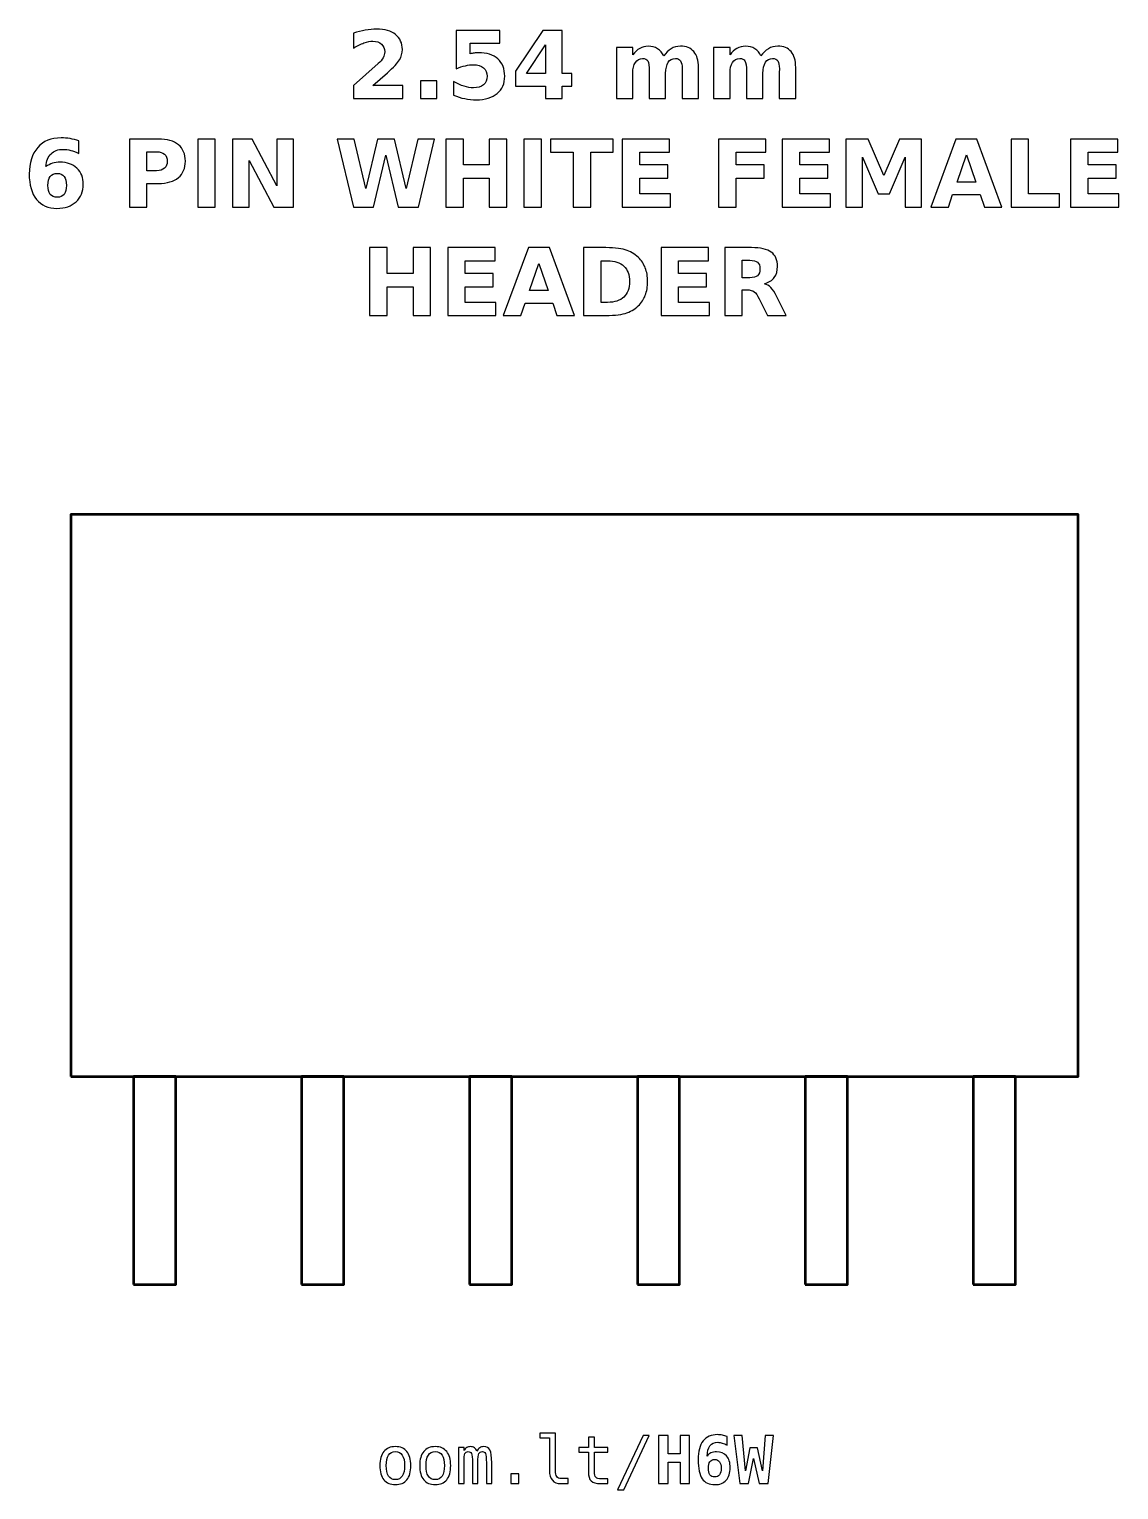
# Model space of a CAD drawing. Header units: centimetres. Extents: x -11.32 to -9.68, y -15.74 to -13.53.
import ezdxf

# ---------------------------------------------------------------- set-up
doc = ezdxf.new("R2010")
doc.units = ezdxf.units.CM
doc.header["$MEASUREMENT"] = 0
doc.layers.add('Layer 1', color=7, linetype='Continuous')

msp = doc.modelspace()

# ---------------------------------------------------------------- linework, layer by layer
at = {"layer": 'Layer 1', "color": 7, "lineweight": 50}
for points in [[(-11.262, -15.1175), (-9.738, -15.1175), (-9.738, -14.2675), (-11.262, -14.2675), (-11.262, -15.1175)], [(-11.167, -15.4325), (-11.103, -15.4325), (-11.103, -15.1175), (-11.167, -15.1175), (-11.167, -15.4325)], [(-10.913, -15.4325), (-10.849, -15.4325), (-10.849, -15.1175), (-10.913, -15.1175), (-10.913, -15.4325)], [(-10.659, -15.4325), (-10.595, -15.4325), (-10.595, -15.1175), (-10.659, -15.1175), (-10.659, -15.4325)], [(-10.405, -15.4325), (-10.341, -15.4325), (-10.341, -15.1175), (-10.405, -15.1175), (-10.405, -15.4325)], [(-10.151, -15.4325), (-10.087, -15.4325), (-10.087, -15.1175), (-10.151, -15.1175), (-10.151, -15.4325)], [(-9.897, -15.4325), (-9.833, -15.4325), (-9.833, -15.1175), (-9.897, -15.1175), (-9.897, -15.4325)]]:
    msp.add_lwpolyline(points, close=True, dxfattribs=at)
at = {"layer": 'Layer 1', "color": 250}
for points, knots in [([(-10.80503, -13.61872), (-10.80503, -13.61872), (-10.75975, -13.61872), (-10.75975, -13.61872), (-10.75975, -13.61872), (-10.75975, -13.61872), (-10.75975, -13.63822), (-10.75975, -13.63822), (-10.75975, -13.63822), (-10.75975, -13.63822), (-10.83452, -13.63822), (-10.83452, -13.63822), (-10.83452, -13.63822), (-10.83452, -13.63822), (-10.83452, -13.61872), (-10.83452, -13.61872), (-10.83452, -13.61872), (-10.83452, -13.61872), (-10.79696, -13.58559), (-10.79696, -13.58559), (-10.79696, -13.58559), (-10.7936, -13.58255), (-10.79113, -13.57959), (-10.78953, -13.5767), (-10.78953, -13.5767), (-10.78791, -13.5738), (-10.78711, -13.57079), (-10.78711, -13.56766), (-10.78711, -13.56766), (-10.78711, -13.56284), (-10.78873, -13.55896), (-10.79197, -13.55602), (-10.79197, -13.55602), (-10.7952, -13.55308), (-10.7995, -13.55163), (-10.80489, -13.55163), (-10.80489, -13.55163), (-10.80902, -13.55163), (-10.81354, -13.55252), (-10.81846, -13.55428), (-10.81846, -13.55428), (-10.82337, -13.55605), (-10.82864, -13.55868), (-10.83424, -13.56216), (-10.83424, -13.56216), (-10.83424, -13.56216), (-10.83424, -13.53956), (-10.83424, -13.53956), (-10.83424, -13.53956), (-10.82826, -13.53759), (-10.82236, -13.53608), (-10.81653, -13.53505), (-10.81653, -13.53505), (-10.81069, -13.53401), (-10.80498, -13.53349), (-10.79936, -13.53349), (-10.79936, -13.53349), (-10.78706, -13.53349), (-10.77749, -13.5362), (-10.77067, -13.54163), (-10.77067, -13.54163), (-10.76385, -13.54704), (-10.76044, -13.55459), (-10.76044, -13.5643), (-10.76044, -13.5643), (-10.76044, -13.5699), (-10.76189, -13.57512), (-10.76479, -13.57997), (-10.76479, -13.57997), (-10.76768, -13.58481), (-10.77377, -13.5913), (-10.78304, -13.59944), (-10.78304, -13.59944), (-10.78304, -13.59944), (-10.80503, -13.61872), (-10.80503, -13.61872)], [0, 0, 0, 0, 0.0526316, 0.0526316, 0.0526316, 0.0526316, 0.1052632, 0.1052632, 0.1052632, 0.1052632, 0.1578947, 0.1578947, 0.1578947, 0.1578947, 0.2105263, 0.2105263, 0.2105263, 0.2105263, 0.2631579, 0.2631579, 0.2631579, 0.2631579, 0.3157895, 0.3157895, 0.3157895, 0.3157895, 0.3684211, 0.3684211, 0.3684211, 0.3684211, 0.4210526, 0.4210526, 0.4210526, 0.4210526, 0.4736842, 0.4736842, 0.4736842, 0.4736842, 0.5263158, 0.5263158, 0.5263158, 0.5263158, 0.5789474, 0.5789474, 0.5789474, 0.5789474, 0.6315789, 0.6315789, 0.6315789, 0.6315789, 0.6842105, 0.6842105, 0.6842105, 0.6842105, 0.7368421, 0.7368421, 0.7368421, 0.7368421, 0.7894737, 0.7894737, 0.7894737, 0.7894737, 0.8421053, 0.8421053, 0.8421053, 0.8421053, 0.8947368, 0.8947368, 0.8947368, 0.8947368, 0.9473684, 0.9473684, 0.9473684, 0.9473684, 1, 1, 1, 1]), ([(-10.67894, -13.53535), (-10.67894, -13.53535), (-10.613, -13.53535), (-10.613, -13.53535), (-10.613, -13.53535), (-10.613, -13.53535), (-10.613, -13.55485), (-10.613, -13.55485), (-10.613, -13.55485), (-10.613, -13.55485), (-10.6578, -13.55485), (-10.6578, -13.55485), (-10.6578, -13.55485), (-10.6578, -13.55485), (-10.6578, -13.57077), (-10.6578, -13.57077), (-10.6578, -13.57077), (-10.65578, -13.57023), (-10.65375, -13.56981), (-10.65171, -13.5695), (-10.65171, -13.5695), (-10.64966, -13.56919), (-10.64752, -13.56905), (-10.64533, -13.56905), (-10.64533, -13.56905), (-10.63278, -13.56905), (-10.62302, -13.57218), (-10.61603, -13.57846), (-10.61603, -13.57846), (-10.60905, -13.58472), (-10.60557, -13.59346), (-10.60557, -13.60466), (-10.60557, -13.60466), (-10.60557, -13.61578), (-10.60938, -13.62449), (-10.61697, -13.63079), (-10.61697, -13.63079), (-10.62457, -13.63707), (-10.63513, -13.64022), (-10.64863, -13.64022), (-10.64863, -13.64022), (-10.65446, -13.64022), (-10.66025, -13.63965), (-10.66596, -13.63853), (-10.66596, -13.63853), (-10.67168, -13.6374), (-10.67737, -13.6357), (-10.68301, -13.6334), (-10.68301, -13.6334), (-10.68301, -13.6334), (-10.68301, -13.61251), (-10.68301, -13.61251), (-10.68301, -13.61251), (-10.67741, -13.61574), (-10.6721, -13.61814), (-10.66707, -13.61973), (-10.66707, -13.61973), (-10.66203, -13.62136), (-10.65728, -13.62216), (-10.65284, -13.62216), (-10.65284, -13.62216), (-10.64639, -13.62216), (-10.64134, -13.62058), (-10.63764, -13.61743), (-10.63764, -13.61743), (-10.63395, -13.6143), (-10.63209, -13.61005), (-10.63209, -13.60466), (-10.63209, -13.60466), (-10.63209, -13.59925), (-10.63395, -13.59499), (-10.63764, -13.59187), (-10.63764, -13.59187), (-10.64134, -13.58874), (-10.64639, -13.58719), (-10.65284, -13.58719), (-10.65284, -13.58719), (-10.65665, -13.58719), (-10.66072, -13.58768), (-10.66502, -13.58867), (-10.66502, -13.58867), (-10.66935, -13.58965), (-10.67398, -13.59118), (-10.67894, -13.59325), (-10.67894, -13.59325), (-10.67894, -13.59325), (-10.67894, -13.53535), (-10.67894, -13.53535)], [0, 0, 0, 0, 0.0454545, 0.0454545, 0.0454545, 0.0454545, 0.0909091, 0.0909091, 0.0909091, 0.0909091, 0.1363636, 0.1363636, 0.1363636, 0.1363636, 0.1818182, 0.1818182, 0.1818182, 0.1818182, 0.2272727, 0.2272727, 0.2272727, 0.2272727, 0.2727273, 0.2727273, 0.2727273, 0.2727273, 0.3181818, 0.3181818, 0.3181818, 0.3181818, 0.3636364, 0.3636364, 0.3636364, 0.3636364, 0.4090909, 0.4090909, 0.4090909, 0.4090909, 0.4545455, 0.4545455, 0.4545455, 0.4545455, 0.5, 0.5, 0.5, 0.5, 0.5454545, 0.5454545, 0.5454545, 0.5454545, 0.5909091, 0.5909091, 0.5909091, 0.5909091, 0.6363636, 0.6363636, 0.6363636, 0.6363636, 0.6818182, 0.6818182, 0.6818182, 0.6818182, 0.7272727, 0.7272727, 0.7272727, 0.7272727, 0.7727273, 0.7727273, 0.7727273, 0.7727273, 0.8181818, 0.8181818, 0.8181818, 0.8181818, 0.8636364, 0.8636364, 0.8636364, 0.8636364, 0.9090909, 0.9090909, 0.9090909, 0.9090909, 0.9545455, 0.9545455, 0.9545455, 0.9545455, 1, 1, 1, 1]), ([(-10.54816, -13.53535), (-10.54816, -13.53535), (-10.51866, -13.53535), (-10.51866, -13.53535), (-10.51866, -13.53535), (-10.51866, -13.53535), (-10.51866, -13.60026), (-10.51866, -13.60026), (-10.51866, -13.60026), (-10.51866, -13.60026), (-10.50399, -13.60026), (-10.50399, -13.60026), (-10.50399, -13.60026), (-10.50399, -13.60026), (-10.50399, -13.61948), (-10.50399, -13.61948), (-10.50399, -13.61948), (-10.50399, -13.61948), (-10.51866, -13.61948), (-10.51866, -13.61948), (-10.51866, -13.61948), (-10.51866, -13.61948), (-10.51866, -13.63822), (-10.51866, -13.63822), (-10.51866, -13.63822), (-10.51866, -13.63822), (-10.54373, -13.63822), (-10.54373, -13.63822), (-10.54373, -13.63822), (-10.54373, -13.63822), (-10.54373, -13.61948), (-10.54373, -13.61948), (-10.54373, -13.61948), (-10.54373, -13.61948), (-10.58936, -13.61948), (-10.58936, -13.61948), (-10.58936, -13.61948), (-10.58936, -13.61948), (-10.58936, -13.59673), (-10.58936, -13.59673), (-10.58936, -13.59673), (-10.58936, -13.59673), (-10.54816, -13.53535), (-10.54816, -13.53535)], [0, 0, 0, 0, 0.0909091, 0.0909091, 0.0909091, 0.0909091, 0.1818182, 0.1818182, 0.1818182, 0.1818182, 0.2727273, 0.2727273, 0.2727273, 0.2727273, 0.3636364, 0.3636364, 0.3636364, 0.3636364, 0.4545455, 0.4545455, 0.4545455, 0.4545455, 0.5454545, 0.5454545, 0.5454545, 0.5454545, 0.6363636, 0.6363636, 0.6363636, 0.6363636, 0.7272727, 0.7272727, 0.7272727, 0.7272727, 0.8181818, 0.8181818, 0.8181818, 0.8181818, 0.9090909, 0.9090909, 0.9090909, 0.9090909, 1, 1, 1, 1]), ([(-10.54373, -13.5572), (-10.54373, -13.5572), (-10.57283, -13.60026), (-10.57283, -13.60026), (-10.57283, -13.60026), (-10.57283, -13.60026), (-10.54373, -13.60026), (-10.54373, -13.60026), (-10.54373, -13.60026), (-10.54373, -13.60026), (-10.54373, -13.5572), (-10.54373, -13.5572)], [0, 0, 0, 0, 0.3333333, 0.3333333, 0.3333333, 0.3333333, 0.6666667, 0.6666667, 0.6666667, 0.6666667, 1, 1, 1, 1]), ([(-10.36502, -13.57387), (-10.36189, -13.5691), (-10.3582, -13.56545), (-10.35389, -13.56296), (-10.35389, -13.56296), (-10.34959, -13.56044), (-10.34489, -13.5592), (-10.33974, -13.5592), (-10.33974, -13.5592), (-10.33087, -13.5592), (-10.32412, -13.56193), (-10.31949, -13.56741), (-10.31949, -13.56741), (-10.31485, -13.57286), (-10.31252, -13.58081), (-10.31252, -13.59123), (-10.31252, -13.59123), (-10.31252, -13.59123), (-10.31252, -13.63822), (-10.31252, -13.63822), (-10.31252, -13.63822), (-10.31252, -13.63822), (-10.33734, -13.63822), (-10.33734, -13.63822), (-10.33734, -13.63822), (-10.33734, -13.63822), (-10.33734, -13.59798), (-10.33734, -13.59798), (-10.33734, -13.59798), (-10.33729, -13.59739), (-10.33727, -13.59678), (-10.33724, -13.59612), (-10.33724, -13.59612), (-10.33722, -13.59549), (-10.3372, -13.59457), (-10.3372, -13.59337), (-10.3372, -13.59337), (-10.3372, -13.58791), (-10.33799, -13.58394), (-10.33962, -13.58149), (-10.33962, -13.58149), (-10.34122, -13.57902), (-10.3438, -13.5778), (-10.34738, -13.5778), (-10.34738, -13.5778), (-10.35208, -13.5778), (-10.35568, -13.57973), (-10.35824, -13.58359), (-10.35824, -13.58359), (-10.36078, -13.58744), (-10.3621, -13.59302), (-10.3622, -13.60033), (-10.3622, -13.60033), (-10.3622, -13.60033), (-10.3622, -13.63822), (-10.3622, -13.63822), (-10.3622, -13.63822), (-10.3622, -13.63822), (-10.38701, -13.63822), (-10.38701, -13.63822), (-10.38701, -13.63822), (-10.38701, -13.63822), (-10.38701, -13.59798), (-10.38701, -13.59798), (-10.38701, -13.59798), (-10.38701, -13.58944), (-10.38774, -13.58394), (-10.38922, -13.58149), (-10.38922, -13.58149), (-10.39068, -13.57902), (-10.39329, -13.5778), (-10.39705, -13.5778), (-10.39705, -13.5778), (-10.4018, -13.5778), (-10.40545, -13.57975), (-10.40801, -13.58363), (-10.40801, -13.58363), (-10.41057, -13.58751), (-10.41187, -13.59304), (-10.41187, -13.60026), (-10.41187, -13.60026), (-10.41187, -13.60026), (-10.41187, -13.63822), (-10.41187, -13.63822), (-10.41187, -13.63822), (-10.41187, -13.63822), (-10.43668, -13.63822), (-10.43668, -13.63822), (-10.43668, -13.63822), (-10.43668, -13.63822), (-10.43668, -13.56106), (-10.43668, -13.56106), (-10.43668, -13.56106), (-10.43668, -13.56106), (-10.41187, -13.56106), (-10.41187, -13.56106), (-10.41187, -13.56106), (-10.41187, -13.56106), (-10.41187, -13.57237), (-10.41187, -13.57237), (-10.41187, -13.57237), (-10.40883, -13.56799), (-10.40535, -13.56473), (-10.40142, -13.56251), (-10.40142, -13.56251), (-10.3975, -13.5603), (-10.39317, -13.5592), (-10.38844, -13.5592), (-10.38844, -13.5592), (-10.38313, -13.5592), (-10.3784, -13.56049), (-10.37433, -13.56306), (-10.37433, -13.56306), (-10.37024, -13.56564), (-10.36713, -13.56924), (-10.36502, -13.57387)], [0, 0, 0, 0, 0.0344828, 0.0344828, 0.0344828, 0.0344828, 0.0689655, 0.0689655, 0.0689655, 0.0689655, 0.1034483, 0.1034483, 0.1034483, 0.1034483, 0.137931, 0.137931, 0.137931, 0.137931, 0.1724138, 0.1724138, 0.1724138, 0.1724138, 0.2068966, 0.2068966, 0.2068966, 0.2068966, 0.2413793, 0.2413793, 0.2413793, 0.2413793, 0.2758621, 0.2758621, 0.2758621, 0.2758621, 0.3103448, 0.3103448, 0.3103448, 0.3103448, 0.3448276, 0.3448276, 0.3448276, 0.3448276, 0.3793103, 0.3793103, 0.3793103, 0.3793103, 0.4137931, 0.4137931, 0.4137931, 0.4137931, 0.4482759, 0.4482759, 0.4482759, 0.4482759, 0.4827586, 0.4827586, 0.4827586, 0.4827586, 0.5172414, 0.5172414, 0.5172414, 0.5172414, 0.5517241, 0.5517241, 0.5517241, 0.5517241, 0.5862069, 0.5862069, 0.5862069, 0.5862069, 0.6206897, 0.6206897, 0.6206897, 0.6206897, 0.6551724, 0.6551724, 0.6551724, 0.6551724, 0.6896552, 0.6896552, 0.6896552, 0.6896552, 0.7241379, 0.7241379, 0.7241379, 0.7241379, 0.7586207, 0.7586207, 0.7586207, 0.7586207, 0.7931034, 0.7931034, 0.7931034, 0.7931034, 0.8275862, 0.8275862, 0.8275862, 0.8275862, 0.862069, 0.862069, 0.862069, 0.862069, 0.8965517, 0.8965517, 0.8965517, 0.8965517, 0.9310345, 0.9310345, 0.9310345, 0.9310345, 0.9655172, 0.9655172, 0.9655172, 0.9655172, 1, 1, 1, 1]), ([(-10.21798, -13.57387), (-10.21485, -13.5691), (-10.21116, -13.56545), (-10.20685, -13.56296), (-10.20685, -13.56296), (-10.20255, -13.56044), (-10.19785, -13.5592), (-10.1927, -13.5592), (-10.1927, -13.5592), (-10.18383, -13.5592), (-10.17708, -13.56193), (-10.17245, -13.56741), (-10.17245, -13.56741), (-10.16781, -13.57286), (-10.16548, -13.58081), (-10.16548, -13.59123), (-10.16548, -13.59123), (-10.16548, -13.59123), (-10.16548, -13.63822), (-10.16548, -13.63822), (-10.16548, -13.63822), (-10.16548, -13.63822), (-10.1903, -13.63822), (-10.1903, -13.63822), (-10.1903, -13.63822), (-10.1903, -13.63822), (-10.1903, -13.59798), (-10.1903, -13.59798), (-10.1903, -13.59798), (-10.19025, -13.59739), (-10.19023, -13.59678), (-10.1902, -13.59612), (-10.1902, -13.59612), (-10.19018, -13.59549), (-10.19016, -13.59457), (-10.19016, -13.59337), (-10.19016, -13.59337), (-10.19016, -13.58791), (-10.19095, -13.58394), (-10.19258, -13.58149), (-10.19258, -13.58149), (-10.19418, -13.57902), (-10.19676, -13.5778), (-10.20034, -13.5778), (-10.20034, -13.5778), (-10.20504, -13.5778), (-10.20864, -13.57973), (-10.2112, -13.58359), (-10.2112, -13.58359), (-10.21374, -13.58744), (-10.21506, -13.59302), (-10.21516, -13.60033), (-10.21516, -13.60033), (-10.21516, -13.60033), (-10.21516, -13.63822), (-10.21516, -13.63822), (-10.21516, -13.63822), (-10.21516, -13.63822), (-10.23997, -13.63822), (-10.23997, -13.63822), (-10.23997, -13.63822), (-10.23997, -13.63822), (-10.23997, -13.59798), (-10.23997, -13.59798), (-10.23997, -13.59798), (-10.23997, -13.58944), (-10.2407, -13.58394), (-10.24218, -13.58149), (-10.24218, -13.58149), (-10.24364, -13.57902), (-10.24625, -13.5778), (-10.25001, -13.5778), (-10.25001, -13.5778), (-10.25476, -13.5778), (-10.25841, -13.57975), (-10.26097, -13.58363), (-10.26097, -13.58363), (-10.26353, -13.58751), (-10.26483, -13.59304), (-10.26483, -13.60026), (-10.26483, -13.60026), (-10.26483, -13.60026), (-10.26483, -13.63822), (-10.26483, -13.63822), (-10.26483, -13.63822), (-10.26483, -13.63822), (-10.28964, -13.63822), (-10.28964, -13.63822), (-10.28964, -13.63822), (-10.28964, -13.63822), (-10.28964, -13.56106), (-10.28964, -13.56106), (-10.28964, -13.56106), (-10.28964, -13.56106), (-10.26483, -13.56106), (-10.26483, -13.56106), (-10.26483, -13.56106), (-10.26483, -13.56106), (-10.26483, -13.57237), (-10.26483, -13.57237), (-10.26483, -13.57237), (-10.26179, -13.56799), (-10.25831, -13.56473), (-10.25438, -13.56251), (-10.25438, -13.56251), (-10.25046, -13.5603), (-10.24613, -13.5592), (-10.2414, -13.5592), (-10.2414, -13.5592), (-10.23609, -13.5592), (-10.23136, -13.56049), (-10.22729, -13.56306), (-10.22729, -13.56306), (-10.2232, -13.56564), (-10.22009, -13.56924), (-10.21798, -13.57387)], [0, 0, 0, 0, 0.0344828, 0.0344828, 0.0344828, 0.0344828, 0.0689655, 0.0689655, 0.0689655, 0.0689655, 0.1034483, 0.1034483, 0.1034483, 0.1034483, 0.137931, 0.137931, 0.137931, 0.137931, 0.1724138, 0.1724138, 0.1724138, 0.1724138, 0.2068966, 0.2068966, 0.2068966, 0.2068966, 0.2413793, 0.2413793, 0.2413793, 0.2413793, 0.2758621, 0.2758621, 0.2758621, 0.2758621, 0.3103448, 0.3103448, 0.3103448, 0.3103448, 0.3448276, 0.3448276, 0.3448276, 0.3448276, 0.3793103, 0.3793103, 0.3793103, 0.3793103, 0.4137931, 0.4137931, 0.4137931, 0.4137931, 0.4482759, 0.4482759, 0.4482759, 0.4482759, 0.4827586, 0.4827586, 0.4827586, 0.4827586, 0.5172414, 0.5172414, 0.5172414, 0.5172414, 0.5517241, 0.5517241, 0.5517241, 0.5517241, 0.5862069, 0.5862069, 0.5862069, 0.5862069, 0.6206897, 0.6206897, 0.6206897, 0.6206897, 0.6551724, 0.6551724, 0.6551724, 0.6551724, 0.6896552, 0.6896552, 0.6896552, 0.6896552, 0.7241379, 0.7241379, 0.7241379, 0.7241379, 0.7586207, 0.7586207, 0.7586207, 0.7586207, 0.7931034, 0.7931034, 0.7931034, 0.7931034, 0.8275862, 0.8275862, 0.8275862, 0.8275862, 0.862069, 0.862069, 0.862069, 0.862069, 0.8965517, 0.8965517, 0.8965517, 0.8965517, 0.9310345, 0.9310345, 0.9310345, 0.9310345, 0.9655172, 0.9655172, 0.9655172, 0.9655172, 1, 1, 1, 1]), ([(-10.73311, -13.61155), (-10.73311, -13.61155), (-10.70829, -13.61155), (-10.70829, -13.61155), (-10.70829, -13.61155), (-10.70829, -13.61155), (-10.70829, -13.63822), (-10.70829, -13.63822), (-10.70829, -13.63822), (-10.70829, -13.63822), (-10.73311, -13.63822), (-10.73311, -13.63822), (-10.73311, -13.63822), (-10.73311, -13.63822), (-10.73311, -13.61155), (-10.73311, -13.61155)], [0, 0, 0, 0, 0.25, 0.25, 0.25, 0.25, 0.5, 0.5, 0.5, 0.5, 0.75, 0.75, 0.75, 0.75, 1, 1, 1, 1]), ([(-11.24977, -13.70228), (-11.24977, -13.70228), (-11.24977, -13.72131), (-11.24977, -13.72131), (-11.24977, -13.72131), (-11.25414, -13.71924), (-11.25823, -13.71771), (-11.26209, -13.71672), (-11.26209, -13.71672), (-11.26595, -13.71573), (-11.26973, -13.71524), (-11.2734, -13.71524), (-11.2734, -13.71524), (-11.28131, -13.71524), (-11.28744, -13.71743), (-11.29186, -13.72183), (-11.29186, -13.72183), (-11.29626, -13.7262), (-11.29885, -13.73271), (-11.29958, -13.74135), (-11.29958, -13.74135), (-11.29655, -13.73911), (-11.29325, -13.73742), (-11.28972, -13.73629), (-11.28972, -13.73629), (-11.2862, -13.73516), (-11.28234, -13.7346), (-11.27815, -13.7346), (-11.27815, -13.7346), (-11.26764, -13.7346), (-11.25915, -13.73768), (-11.25271, -13.74384), (-11.25271, -13.74384), (-11.24624, -13.74998), (-11.24302, -13.75804), (-11.24302, -13.76802), (-11.24302, -13.76802), (-11.24302, -13.77905), (-11.24662, -13.78787), (-11.25384, -13.79452), (-11.25384, -13.79452), (-11.26103, -13.80115), (-11.27072, -13.80447), (-11.28283, -13.80447), (-11.28283, -13.80447), (-11.29619, -13.80447), (-11.30654, -13.79995), (-11.31388, -13.79092), (-11.31388, -13.79092), (-11.32119, -13.78191), (-11.32486, -13.7691), (-11.32486, -13.75252), (-11.32486, -13.75252), (-11.32486, -13.73554), (-11.32058, -13.72218), (-11.31202, -13.71247), (-11.31202, -13.71247), (-11.30344, -13.70275), (-11.2917, -13.69788), (-11.27677, -13.69788), (-11.27677, -13.69788), (-11.27204, -13.69788), (-11.26745, -13.69826), (-11.26298, -13.69899), (-11.26298, -13.69899), (-11.25854, -13.69972), (-11.25414, -13.70082), (-11.24977, -13.70228)], [0, 0, 0, 0, 0.0588235, 0.0588235, 0.0588235, 0.0588235, 0.1176471, 0.1176471, 0.1176471, 0.1176471, 0.1764706, 0.1764706, 0.1764706, 0.1764706, 0.2352941, 0.2352941, 0.2352941, 0.2352941, 0.2941176, 0.2941176, 0.2941176, 0.2941176, 0.3529412, 0.3529412, 0.3529412, 0.3529412, 0.4117647, 0.4117647, 0.4117647, 0.4117647, 0.4705882, 0.4705882, 0.4705882, 0.4705882, 0.5294118, 0.5294118, 0.5294118, 0.5294118, 0.5882353, 0.5882353, 0.5882353, 0.5882353, 0.6470588, 0.6470588, 0.6470588, 0.6470588, 0.7058824, 0.7058824, 0.7058824, 0.7058824, 0.7647059, 0.7647059, 0.7647059, 0.7647059, 0.8235294, 0.8235294, 0.8235294, 0.8235294, 0.8823529, 0.8823529, 0.8823529, 0.8823529, 0.9411765, 0.9411765, 0.9411765, 0.9411765, 1, 1, 1, 1]), ([(-11.17333, -13.6996), (-11.17333, -13.6996), (-11.12931, -13.6996), (-11.12931, -13.6996), (-11.12931, -13.6996), (-11.11621, -13.6996), (-11.10616, -13.70252), (-11.09915, -13.70833), (-11.09915, -13.70833), (-11.09215, -13.71414), (-11.08864, -13.72241), (-11.08864, -13.73316), (-11.08864, -13.73316), (-11.08864, -13.74393), (-11.09215, -13.75223), (-11.09915, -13.75804), (-11.09915, -13.75804), (-11.10616, -13.76385), (-11.11621, -13.76677), (-11.12931, -13.76677), (-11.12931, -13.76677), (-11.12931, -13.76677), (-11.1468, -13.76677), (-11.1468, -13.76677), (-11.1468, -13.76677), (-11.1468, -13.76677), (-11.1468, -13.80247), (-11.1468, -13.80247), (-11.1468, -13.80247), (-11.1468, -13.80247), (-11.17333, -13.80247), (-11.17333, -13.80247), (-11.17333, -13.80247), (-11.17333, -13.80247), (-11.17333, -13.6996), (-11.17333, -13.6996)], [0, 0, 0, 0, 0.1111111, 0.1111111, 0.1111111, 0.1111111, 0.2222222, 0.2222222, 0.2222222, 0.2222222, 0.3333333, 0.3333333, 0.3333333, 0.3333333, 0.4444444, 0.4444444, 0.4444444, 0.4444444, 0.5555556, 0.5555556, 0.5555556, 0.5555556, 0.6666667, 0.6666667, 0.6666667, 0.6666667, 0.7777778, 0.7777778, 0.7777778, 0.7777778, 0.8888889, 0.8888889, 0.8888889, 0.8888889, 1, 1, 1, 1]), ([(-11.1468, -13.71882), (-11.1468, -13.71882), (-11.1468, -13.74755), (-11.1468, -13.74755), (-11.1468, -13.74755), (-11.1468, -13.74755), (-11.13213, -13.74755), (-11.13213, -13.74755), (-11.13213, -13.74755), (-11.12698, -13.74755), (-11.123, -13.74631), (-11.1202, -13.74379), (-11.1202, -13.74379), (-11.1174, -13.7413), (-11.11599, -13.73775), (-11.11599, -13.73316), (-11.11599, -13.73316), (-11.11599, -13.72855), (-11.1174, -13.72502), (-11.1202, -13.72253), (-11.1202, -13.72253), (-11.123, -13.72006), (-11.12698, -13.71882), (-11.13213, -13.71882), (-11.13213, -13.71882), (-11.13213, -13.71882), (-11.1468, -13.71882), (-11.1468, -13.71882)], [0, 0, 0, 0, 0.1428571, 0.1428571, 0.1428571, 0.1428571, 0.2857143, 0.2857143, 0.2857143, 0.2857143, 0.4285714, 0.4285714, 0.4285714, 0.4285714, 0.5714286, 0.5714286, 0.5714286, 0.5714286, 0.7142857, 0.7142857, 0.7142857, 0.7142857, 0.8571429, 0.8571429, 0.8571429, 0.8571429, 1, 1, 1, 1]), ([(-11.06992, -13.6996), (-11.06992, -13.6996), (-11.04339, -13.6996), (-11.04339, -13.6996), (-11.04339, -13.6996), (-11.04339, -13.6996), (-11.04339, -13.80247), (-11.04339, -13.80247), (-11.04339, -13.80247), (-11.04339, -13.80247), (-11.06992, -13.80247), (-11.06992, -13.80247), (-11.06992, -13.80247), (-11.06992, -13.80247), (-11.06992, -13.6996), (-11.06992, -13.6996)], [0, 0, 0, 0, 0.25, 0.25, 0.25, 0.25, 0.5, 0.5, 0.5, 0.5, 0.75, 0.75, 0.75, 0.75, 1, 1, 1, 1]), ([(-11.01743, -13.6996), (-11.01743, -13.6996), (-10.9878, -13.6996), (-10.9878, -13.6996), (-10.9878, -13.6996), (-10.9878, -13.6996), (-10.95038, -13.77016), (-10.95038, -13.77016), (-10.95038, -13.77016), (-10.95038, -13.77016), (-10.95038, -13.6996), (-10.95038, -13.6996), (-10.95038, -13.6996), (-10.95038, -13.6996), (-10.92524, -13.6996), (-10.92524, -13.6996), (-10.92524, -13.6996), (-10.92524, -13.6996), (-10.92524, -13.80247), (-10.92524, -13.80247), (-10.92524, -13.80247), (-10.92524, -13.80247), (-10.95487, -13.80247), (-10.95487, -13.80247), (-10.95487, -13.80247), (-10.95487, -13.80247), (-10.99229, -13.73191), (-10.99229, -13.73191), (-10.99229, -13.73191), (-10.99229, -13.73191), (-10.99229, -13.80247), (-10.99229, -13.80247), (-10.99229, -13.80247), (-10.99229, -13.80247), (-11.01743, -13.80247), (-11.01743, -13.80247), (-11.01743, -13.80247), (-11.01743, -13.80247), (-11.01743, -13.6996), (-11.01743, -13.6996)], [0, 0, 0, 0, 0.1, 0.1, 0.1, 0.1, 0.2, 0.2, 0.2, 0.2, 0.3, 0.3, 0.3, 0.3, 0.4, 0.4, 0.4, 0.4, 0.5, 0.5, 0.5, 0.5, 0.6, 0.6, 0.6, 0.6, 0.7, 0.7, 0.7, 0.7, 0.8, 0.8, 0.8, 0.8, 0.9, 0.9, 0.9, 0.9, 1, 1, 1, 1]), ([(-10.85896, -13.6996), (-10.85896, -13.6996), (-10.83354, -13.6996), (-10.83354, -13.6996), (-10.83354, -13.6996), (-10.83354, -13.6996), (-10.81576, -13.77437), (-10.81576, -13.77437), (-10.81576, -13.77437), (-10.81576, -13.77437), (-10.79812, -13.6996), (-10.79812, -13.6996), (-10.79812, -13.6996), (-10.79812, -13.6996), (-10.77255, -13.6996), (-10.77255, -13.6996), (-10.77255, -13.6996), (-10.77255, -13.6996), (-10.75492, -13.77437), (-10.75492, -13.77437), (-10.75492, -13.77437), (-10.75492, -13.77437), (-10.73714, -13.6996), (-10.73714, -13.6996), (-10.73714, -13.6996), (-10.73714, -13.6996), (-10.71192, -13.6996), (-10.71192, -13.6996), (-10.71192, -13.6996), (-10.71192, -13.6996), (-10.73617, -13.80247), (-10.73617, -13.80247), (-10.73617, -13.80247), (-10.73617, -13.80247), (-10.76677, -13.80247), (-10.76677, -13.80247), (-10.76677, -13.80247), (-10.76677, -13.80247), (-10.78544, -13.72427), (-10.78544, -13.72427), (-10.78544, -13.72427), (-10.78544, -13.72427), (-10.8039, -13.80247), (-10.8039, -13.80247), (-10.8039, -13.80247), (-10.8039, -13.80247), (-10.8345, -13.80247), (-10.8345, -13.80247), (-10.8345, -13.80247), (-10.8345, -13.80247), (-10.85896, -13.6996), (-10.85896, -13.6996)], [0, 0, 0, 0, 0.0769231, 0.0769231, 0.0769231, 0.0769231, 0.1538462, 0.1538462, 0.1538462, 0.1538462, 0.2307692, 0.2307692, 0.2307692, 0.2307692, 0.3076923, 0.3076923, 0.3076923, 0.3076923, 0.3846154, 0.3846154, 0.3846154, 0.3846154, 0.4615385, 0.4615385, 0.4615385, 0.4615385, 0.5384615, 0.5384615, 0.5384615, 0.5384615, 0.6153846, 0.6153846, 0.6153846, 0.6153846, 0.6923077, 0.6923077, 0.6923077, 0.6923077, 0.7692308, 0.7692308, 0.7692308, 0.7692308, 0.8461538, 0.8461538, 0.8461538, 0.8461538, 0.9230769, 0.9230769, 0.9230769, 0.9230769, 1, 1, 1, 1]), ([(-10.69457, -13.6996), (-10.69457, -13.6996), (-10.66804, -13.6996), (-10.66804, -13.6996), (-10.66804, -13.6996), (-10.66804, -13.6996), (-10.66804, -13.73881), (-10.66804, -13.73881), (-10.66804, -13.73881), (-10.66804, -13.73881), (-10.62891, -13.73881), (-10.62891, -13.73881), (-10.62891, -13.73881), (-10.62891, -13.73881), (-10.62891, -13.6996), (-10.62891, -13.6996), (-10.62891, -13.6996), (-10.62891, -13.6996), (-10.60238, -13.6996), (-10.60238, -13.6996), (-10.60238, -13.6996), (-10.60238, -13.6996), (-10.60238, -13.80247), (-10.60238, -13.80247), (-10.60238, -13.80247), (-10.60238, -13.80247), (-10.62891, -13.80247), (-10.62891, -13.80247), (-10.62891, -13.80247), (-10.62891, -13.80247), (-10.62891, -13.75887), (-10.62891, -13.75887), (-10.62891, -13.75887), (-10.62891, -13.75887), (-10.66804, -13.75887), (-10.66804, -13.75887), (-10.66804, -13.75887), (-10.66804, -13.75887), (-10.66804, -13.80247), (-10.66804, -13.80247), (-10.66804, -13.80247), (-10.66804, -13.80247), (-10.69457, -13.80247), (-10.69457, -13.80247), (-10.69457, -13.80247), (-10.69457, -13.80247), (-10.69457, -13.6996), (-10.69457, -13.6996)], [0, 0, 0, 0, 0.0833333, 0.0833333, 0.0833333, 0.0833333, 0.1666667, 0.1666667, 0.1666667, 0.1666667, 0.25, 0.25, 0.25, 0.25, 0.3333333, 0.3333333, 0.3333333, 0.3333333, 0.4166667, 0.4166667, 0.4166667, 0.4166667, 0.5, 0.5, 0.5, 0.5, 0.5833333, 0.5833333, 0.5833333, 0.5833333, 0.6666667, 0.6666667, 0.6666667, 0.6666667, 0.75, 0.75, 0.75, 0.75, 0.8333333, 0.8333333, 0.8333333, 0.8333333, 0.9166667, 0.9166667, 0.9166667, 0.9166667, 1, 1, 1, 1]), ([(-10.57648, -13.6996), (-10.57648, -13.6996), (-10.54995, -13.6996), (-10.54995, -13.6996), (-10.54995, -13.6996), (-10.54995, -13.6996), (-10.54995, -13.80247), (-10.54995, -13.80247), (-10.54995, -13.80247), (-10.54995, -13.80247), (-10.57648, -13.80247), (-10.57648, -13.80247), (-10.57648, -13.80247), (-10.57648, -13.80247), (-10.57648, -13.6996), (-10.57648, -13.6996)], [0, 0, 0, 0, 0.25, 0.25, 0.25, 0.25, 0.5, 0.5, 0.5, 0.5, 0.75, 0.75, 0.75, 0.75, 1, 1, 1, 1]), ([(-10.53627, -13.6996), (-10.53627, -13.6996), (-10.44147, -13.6996), (-10.44147, -13.6996), (-10.44147, -13.6996), (-10.44147, -13.6996), (-10.44147, -13.71966), (-10.44147, -13.71966), (-10.44147, -13.71966), (-10.44147, -13.71966), (-10.47557, -13.71966), (-10.47557, -13.71966), (-10.47557, -13.71966), (-10.47557, -13.71966), (-10.47557, -13.80247), (-10.47557, -13.80247), (-10.47557, -13.80247), (-10.47557, -13.80247), (-10.5021, -13.80247), (-10.5021, -13.80247), (-10.5021, -13.80247), (-10.5021, -13.80247), (-10.5021, -13.71966), (-10.5021, -13.71966), (-10.5021, -13.71966), (-10.5021, -13.71966), (-10.53627, -13.71966), (-10.53627, -13.71966), (-10.53627, -13.71966), (-10.53627, -13.71966), (-10.53627, -13.6996), (-10.53627, -13.6996)], [0, 0, 0, 0, 0.125, 0.125, 0.125, 0.125, 0.25, 0.25, 0.25, 0.25, 0.375, 0.375, 0.375, 0.375, 0.5, 0.5, 0.5, 0.5, 0.625, 0.625, 0.625, 0.625, 0.75, 0.75, 0.75, 0.75, 0.875, 0.875, 0.875, 0.875, 1, 1, 1, 1]), ([(-10.42773, -13.6996), (-10.42773, -13.6996), (-10.35614, -13.6996), (-10.35614, -13.6996), (-10.35614, -13.6996), (-10.35614, -13.6996), (-10.35614, -13.71966), (-10.35614, -13.71966), (-10.35614, -13.71966), (-10.35614, -13.71966), (-10.4012, -13.71966), (-10.4012, -13.71966), (-10.4012, -13.71966), (-10.4012, -13.71966), (-10.4012, -13.73881), (-10.4012, -13.73881), (-10.4012, -13.73881), (-10.4012, -13.73881), (-10.35885, -13.73881), (-10.35885, -13.73881), (-10.35885, -13.73881), (-10.35885, -13.73881), (-10.35885, -13.75887), (-10.35885, -13.75887), (-10.35885, -13.75887), (-10.35885, -13.75887), (-10.4012, -13.75887), (-10.4012, -13.75887), (-10.4012, -13.75887), (-10.4012, -13.75887), (-10.4012, -13.78241), (-10.4012, -13.78241), (-10.4012, -13.78241), (-10.4012, -13.78241), (-10.35464, -13.78241), (-10.35464, -13.78241), (-10.35464, -13.78241), (-10.35464, -13.78241), (-10.35464, -13.80247), (-10.35464, -13.80247), (-10.35464, -13.80247), (-10.35464, -13.80247), (-10.42773, -13.80247), (-10.42773, -13.80247), (-10.42773, -13.80247), (-10.42773, -13.80247), (-10.42773, -13.6996), (-10.42773, -13.6996)], [0, 0, 0, 0, 0.0833333, 0.0833333, 0.0833333, 0.0833333, 0.1666667, 0.1666667, 0.1666667, 0.1666667, 0.25, 0.25, 0.25, 0.25, 0.3333333, 0.3333333, 0.3333333, 0.3333333, 0.4166667, 0.4166667, 0.4166667, 0.4166667, 0.5, 0.5, 0.5, 0.5, 0.5833333, 0.5833333, 0.5833333, 0.5833333, 0.6666667, 0.6666667, 0.6666667, 0.6666667, 0.75, 0.75, 0.75, 0.75, 0.8333333, 0.8333333, 0.8333333, 0.8333333, 0.9166667, 0.9166667, 0.9166667, 0.9166667, 1, 1, 1, 1]), ([(-10.2822, -13.6996), (-10.2822, -13.6996), (-10.21061, -13.6996), (-10.21061, -13.6996), (-10.21061, -13.6996), (-10.21061, -13.6996), (-10.21061, -13.71966), (-10.21061, -13.71966), (-10.21061, -13.71966), (-10.21061, -13.71966), (-10.25567, -13.71966), (-10.25567, -13.71966), (-10.25567, -13.71966), (-10.25567, -13.71966), (-10.25567, -13.73881), (-10.25567, -13.73881), (-10.25567, -13.73881), (-10.25567, -13.73881), (-10.21329, -13.73881), (-10.21329, -13.73881), (-10.21329, -13.73881), (-10.21329, -13.73881), (-10.21329, -13.75887), (-10.21329, -13.75887), (-10.21329, -13.75887), (-10.21329, -13.75887), (-10.25567, -13.75887), (-10.25567, -13.75887), (-10.25567, -13.75887), (-10.25567, -13.75887), (-10.25567, -13.80247), (-10.25567, -13.80247), (-10.25567, -13.80247), (-10.25567, -13.80247), (-10.2822, -13.80247), (-10.2822, -13.80247), (-10.2822, -13.80247), (-10.2822, -13.80247), (-10.2822, -13.6996), (-10.2822, -13.6996)], [0, 0, 0, 0, 0.1, 0.1, 0.1, 0.1, 0.2, 0.2, 0.2, 0.2, 0.3, 0.3, 0.3, 0.3, 0.4, 0.4, 0.4, 0.4, 0.5, 0.5, 0.5, 0.5, 0.6, 0.6, 0.6, 0.6, 0.7, 0.7, 0.7, 0.7, 0.8, 0.8, 0.8, 0.8, 0.9, 0.9, 0.9, 0.9, 1, 1, 1, 1]), ([(-10.1858, -13.6996), (-10.1858, -13.6996), (-10.11421, -13.6996), (-10.11421, -13.6996), (-10.11421, -13.6996), (-10.11421, -13.6996), (-10.11421, -13.71966), (-10.11421, -13.71966), (-10.11421, -13.71966), (-10.11421, -13.71966), (-10.15927, -13.71966), (-10.15927, -13.71966), (-10.15927, -13.71966), (-10.15927, -13.71966), (-10.15927, -13.73881), (-10.15927, -13.73881), (-10.15927, -13.73881), (-10.15927, -13.73881), (-10.11692, -13.73881), (-10.11692, -13.73881), (-10.11692, -13.73881), (-10.11692, -13.73881), (-10.11692, -13.75887), (-10.11692, -13.75887), (-10.11692, -13.75887), (-10.11692, -13.75887), (-10.15927, -13.75887), (-10.15927, -13.75887), (-10.15927, -13.75887), (-10.15927, -13.75887), (-10.15927, -13.78241), (-10.15927, -13.78241), (-10.15927, -13.78241), (-10.15927, -13.78241), (-10.11271, -13.78241), (-10.11271, -13.78241), (-10.11271, -13.78241), (-10.11271, -13.78241), (-10.11271, -13.80247), (-10.11271, -13.80247), (-10.11271, -13.80247), (-10.11271, -13.80247), (-10.1858, -13.80247), (-10.1858, -13.80247), (-10.1858, -13.80247), (-10.1858, -13.80247), (-10.1858, -13.6996), (-10.1858, -13.6996)], [0, 0, 0, 0, 0.0833333, 0.0833333, 0.0833333, 0.0833333, 0.1666667, 0.1666667, 0.1666667, 0.1666667, 0.25, 0.25, 0.25, 0.25, 0.3333333, 0.3333333, 0.3333333, 0.3333333, 0.4166667, 0.4166667, 0.4166667, 0.4166667, 0.5, 0.5, 0.5, 0.5, 0.5833333, 0.5833333, 0.5833333, 0.5833333, 0.6666667, 0.6666667, 0.6666667, 0.6666667, 0.75, 0.75, 0.75, 0.75, 0.8333333, 0.8333333, 0.8333333, 0.8333333, 0.9166667, 0.9166667, 0.9166667, 0.9166667, 1, 1, 1, 1]), ([(-10.0894, -13.6996), (-10.0894, -13.6996), (-10.05565, -13.6996), (-10.05565, -13.6996), (-10.05565, -13.6996), (-10.05565, -13.6996), (-10.0322, -13.75466), (-10.0322, -13.75466), (-10.0322, -13.75466), (-10.0322, -13.75466), (-10.00864, -13.6996), (-10.00864, -13.6996), (-10.00864, -13.6996), (-10.00864, -13.6996), (-9.97496, -13.6996), (-9.97496, -13.6996), (-9.97496, -13.6996), (-9.97496, -13.6996), (-9.97496, -13.80247), (-9.97496, -13.80247), (-9.97496, -13.80247), (-9.97496, -13.80247), (-10.00003, -13.80247), (-10.00003, -13.80247), (-10.00003, -13.80247), (-10.00003, -13.80247), (-10.00003, -13.72723), (-10.00003, -13.72723), (-10.00003, -13.72723), (-10.00003, -13.72723), (-10.02374, -13.78269), (-10.02374, -13.78269), (-10.02374, -13.78269), (-10.02374, -13.78269), (-10.04055, -13.78269), (-10.04055, -13.78269), (-10.04055, -13.78269), (-10.04055, -13.78269), (-10.06426, -13.72723), (-10.06426, -13.72723), (-10.06426, -13.72723), (-10.06426, -13.72723), (-10.06426, -13.80247), (-10.06426, -13.80247), (-10.06426, -13.80247), (-10.06426, -13.80247), (-10.0894, -13.80247), (-10.0894, -13.80247), (-10.0894, -13.80247), (-10.0894, -13.80247), (-10.0894, -13.6996), (-10.0894, -13.6996)], [0, 0, 0, 0, 0.0769231, 0.0769231, 0.0769231, 0.0769231, 0.1538462, 0.1538462, 0.1538462, 0.1538462, 0.2307692, 0.2307692, 0.2307692, 0.2307692, 0.3076923, 0.3076923, 0.3076923, 0.3076923, 0.3846154, 0.3846154, 0.3846154, 0.3846154, 0.4615385, 0.4615385, 0.4615385, 0.4615385, 0.5384615, 0.5384615, 0.5384615, 0.5384615, 0.6153846, 0.6153846, 0.6153846, 0.6153846, 0.6923077, 0.6923077, 0.6923077, 0.6923077, 0.7692308, 0.7692308, 0.7692308, 0.7692308, 0.8461538, 0.8461538, 0.8461538, 0.8461538, 0.9230769, 0.9230769, 0.9230769, 0.9230769, 1, 1, 1, 1]), ([(-9.88655, -13.78375), (-9.88655, -13.78375), (-9.92804, -13.78375), (-9.92804, -13.78375), (-9.92804, -13.78375), (-9.92804, -13.78375), (-9.93458, -13.80247), (-9.93458, -13.80247), (-9.93458, -13.80247), (-9.93458, -13.80247), (-9.96125, -13.80247), (-9.96125, -13.80247), (-9.96125, -13.80247), (-9.96125, -13.80247), (-9.92315, -13.6996), (-9.92315, -13.6996), (-9.92315, -13.6996), (-9.92315, -13.6996), (-9.89152, -13.6996), (-9.89152, -13.6996), (-9.89152, -13.6996), (-9.89152, -13.6996), (-9.85342, -13.80247), (-9.85342, -13.80247), (-9.85342, -13.80247), (-9.85342, -13.80247), (-9.88009, -13.80247), (-9.88009, -13.80247), (-9.88009, -13.80247), (-9.88009, -13.80247), (-9.88655, -13.78375), (-9.88655, -13.78375)], [0, 0, 0, 0, 0.125, 0.125, 0.125, 0.125, 0.25, 0.25, 0.25, 0.25, 0.375, 0.375, 0.375, 0.375, 0.5, 0.5, 0.5, 0.5, 0.625, 0.625, 0.625, 0.625, 0.75, 0.75, 0.75, 0.75, 0.875, 0.875, 0.875, 0.875, 1, 1, 1, 1]), ([(-9.83975, -13.6996), (-9.83975, -13.6996), (-9.81322, -13.6996), (-9.81322, -13.6996), (-9.81322, -13.6996), (-9.81322, -13.6996), (-9.81322, -13.78241), (-9.81322, -13.78241), (-9.81322, -13.78241), (-9.81322, -13.78241), (-9.76666, -13.78241), (-9.76666, -13.78241), (-9.76666, -13.78241), (-9.76666, -13.78241), (-9.76666, -13.80247), (-9.76666, -13.80247), (-9.76666, -13.80247), (-9.76666, -13.80247), (-9.83975, -13.80247), (-9.83975, -13.80247), (-9.83975, -13.80247), (-9.83975, -13.80247), (-9.83975, -13.6996), (-9.83975, -13.6996)], [0, 0, 0, 0, 0.1666667, 0.1666667, 0.1666667, 0.1666667, 0.3333333, 0.3333333, 0.3333333, 0.3333333, 0.5, 0.5, 0.5, 0.5, 0.6666667, 0.6666667, 0.6666667, 0.6666667, 0.8333333, 0.8333333, 0.8333333, 0.8333333, 1, 1, 1, 1]), ([(-9.74984, -13.6996), (-9.74984, -13.6996), (-9.67825, -13.6996), (-9.67825, -13.6996), (-9.67825, -13.6996), (-9.67825, -13.6996), (-9.67825, -13.71966), (-9.67825, -13.71966), (-9.67825, -13.71966), (-9.67825, -13.71966), (-9.72331, -13.71966), (-9.72331, -13.71966), (-9.72331, -13.71966), (-9.72331, -13.71966), (-9.72331, -13.73881), (-9.72331, -13.73881), (-9.72331, -13.73881), (-9.72331, -13.73881), (-9.68096, -13.73881), (-9.68096, -13.73881), (-9.68096, -13.73881), (-9.68096, -13.73881), (-9.68096, -13.75887), (-9.68096, -13.75887), (-9.68096, -13.75887), (-9.68096, -13.75887), (-9.72331, -13.75887), (-9.72331, -13.75887), (-9.72331, -13.75887), (-9.72331, -13.75887), (-9.72331, -13.78241), (-9.72331, -13.78241), (-9.72331, -13.78241), (-9.72331, -13.78241), (-9.67675, -13.78241), (-9.67675, -13.78241), (-9.67675, -13.78241), (-9.67675, -13.78241), (-9.67675, -13.80247), (-9.67675, -13.80247), (-9.67675, -13.80247), (-9.67675, -13.80247), (-9.74984, -13.80247), (-9.74984, -13.80247), (-9.74984, -13.80247), (-9.74984, -13.80247), (-9.74984, -13.6996), (-9.74984, -13.6996)], [0, 0, 0, 0, 0.0833333, 0.0833333, 0.0833333, 0.0833333, 0.1666667, 0.1666667, 0.1666667, 0.1666667, 0.25, 0.25, 0.25, 0.25, 0.3333333, 0.3333333, 0.3333333, 0.3333333, 0.4166667, 0.4166667, 0.4166667, 0.4166667, 0.5, 0.5, 0.5, 0.5, 0.5833333, 0.5833333, 0.5833333, 0.5833333, 0.6666667, 0.6666667, 0.6666667, 0.6666667, 0.75, 0.75, 0.75, 0.75, 0.8333333, 0.8333333, 0.8333333, 0.8333333, 0.9166667, 0.9166667, 0.9166667, 0.9166667, 1, 1, 1, 1]), ([(-9.92143, -13.76465), (-9.92143, -13.76465), (-9.89323, -13.76465), (-9.89323, -13.76465), (-9.89323, -13.76465), (-9.89323, -13.76465), (-9.9073, -13.72373), (-9.9073, -13.72373), (-9.9073, -13.72373), (-9.9073, -13.72373), (-9.92143, -13.76465), (-9.92143, -13.76465)], [0, 0, 0, 0, 0.3333333, 0.3333333, 0.3333333, 0.3333333, 0.6666667, 0.6666667, 0.6666667, 0.6666667, 1, 1, 1, 1]), ([(-11.28255, -13.75169), (-11.28721, -13.75169), (-11.29069, -13.7532), (-11.29299, -13.75621), (-11.29299, -13.75621), (-11.29532, -13.75922), (-11.29647, -13.76374), (-11.29647, -13.76973), (-11.29647, -13.76973), (-11.29647, -13.77575), (-11.29532, -13.78027), (-11.29299, -13.78328), (-11.29299, -13.78328), (-11.29069, -13.78629), (-11.28721, -13.78779), (-11.28255, -13.78779), (-11.28255, -13.78779), (-11.27787, -13.78779), (-11.27437, -13.78629), (-11.27206, -13.78328), (-11.27206, -13.78328), (-11.26973, -13.78027), (-11.26858, -13.77575), (-11.26858, -13.76973), (-11.26858, -13.76973), (-11.26858, -13.76374), (-11.26973, -13.75922), (-11.27206, -13.75621), (-11.27206, -13.75621), (-11.27437, -13.7532), (-11.27787, -13.75169), (-11.28255, -13.75169)], [0, 0, 0, 0, 0.125, 0.125, 0.125, 0.125, 0.25, 0.25, 0.25, 0.25, 0.375, 0.375, 0.375, 0.375, 0.5, 0.5, 0.5, 0.5, 0.625, 0.625, 0.625, 0.625, 0.75, 0.75, 0.75, 0.75, 0.875, 0.875, 0.875, 0.875, 1, 1, 1, 1]), ([(-10.80998, -13.86385), (-10.80998, -13.86385), (-10.78345, -13.86385), (-10.78345, -13.86385), (-10.78345, -13.86385), (-10.78345, -13.86385), (-10.78345, -13.90306), (-10.78345, -13.90306), (-10.78345, -13.90306), (-10.78345, -13.90306), (-10.74432, -13.90306), (-10.74432, -13.90306), (-10.74432, -13.90306), (-10.74432, -13.90306), (-10.74432, -13.86385), (-10.74432, -13.86385), (-10.74432, -13.86385), (-10.74432, -13.86385), (-10.71779, -13.86385), (-10.71779, -13.86385), (-10.71779, -13.86385), (-10.71779, -13.86385), (-10.71779, -13.96672), (-10.71779, -13.96672), (-10.71779, -13.96672), (-10.71779, -13.96672), (-10.74432, -13.96672), (-10.74432, -13.96672), (-10.74432, -13.96672), (-10.74432, -13.96672), (-10.74432, -13.92312), (-10.74432, -13.92312), (-10.74432, -13.92312), (-10.74432, -13.92312), (-10.78345, -13.92312), (-10.78345, -13.92312), (-10.78345, -13.92312), (-10.78345, -13.92312), (-10.78345, -13.96672), (-10.78345, -13.96672), (-10.78345, -13.96672), (-10.78345, -13.96672), (-10.80998, -13.96672), (-10.80998, -13.96672), (-10.80998, -13.96672), (-10.80998, -13.96672), (-10.80998, -13.86385), (-10.80998, -13.86385)], [0, 0, 0, 0, 0.0833333, 0.0833333, 0.0833333, 0.0833333, 0.1666667, 0.1666667, 0.1666667, 0.1666667, 0.25, 0.25, 0.25, 0.25, 0.3333333, 0.3333333, 0.3333333, 0.3333333, 0.4166667, 0.4166667, 0.4166667, 0.4166667, 0.5, 0.5, 0.5, 0.5, 0.5833333, 0.5833333, 0.5833333, 0.5833333, 0.6666667, 0.6666667, 0.6666667, 0.6666667, 0.75, 0.75, 0.75, 0.75, 0.8333333, 0.8333333, 0.8333333, 0.8333333, 0.9166667, 0.9166667, 0.9166667, 0.9166667, 1, 1, 1, 1]), ([(-10.69189, -13.86385), (-10.69189, -13.86385), (-10.6203, -13.86385), (-10.6203, -13.86385), (-10.6203, -13.86385), (-10.6203, -13.86385), (-10.6203, -13.88391), (-10.6203, -13.88391), (-10.6203, -13.88391), (-10.6203, -13.88391), (-10.66536, -13.88391), (-10.66536, -13.88391), (-10.66536, -13.88391), (-10.66536, -13.88391), (-10.66536, -13.90306), (-10.66536, -13.90306), (-10.66536, -13.90306), (-10.66536, -13.90306), (-10.62301, -13.90306), (-10.62301, -13.90306), (-10.62301, -13.90306), (-10.62301, -13.90306), (-10.62301, -13.92312), (-10.62301, -13.92312), (-10.62301, -13.92312), (-10.62301, -13.92312), (-10.66536, -13.92312), (-10.66536, -13.92312), (-10.66536, -13.92312), (-10.66536, -13.92312), (-10.66536, -13.94666), (-10.66536, -13.94666), (-10.66536, -13.94666), (-10.66536, -13.94666), (-10.6188, -13.94666), (-10.6188, -13.94666), (-10.6188, -13.94666), (-10.6188, -13.94666), (-10.6188, -13.96672), (-10.6188, -13.96672), (-10.6188, -13.96672), (-10.6188, -13.96672), (-10.69189, -13.96672), (-10.69189, -13.96672), (-10.69189, -13.96672), (-10.69189, -13.96672), (-10.69189, -13.86385), (-10.69189, -13.86385)], [0, 0, 0, 0, 0.0833333, 0.0833333, 0.0833333, 0.0833333, 0.1666667, 0.1666667, 0.1666667, 0.1666667, 0.25, 0.25, 0.25, 0.25, 0.3333333, 0.3333333, 0.3333333, 0.3333333, 0.4166667, 0.4166667, 0.4166667, 0.4166667, 0.5, 0.5, 0.5, 0.5, 0.5833333, 0.5833333, 0.5833333, 0.5833333, 0.6666667, 0.6666667, 0.6666667, 0.6666667, 0.75, 0.75, 0.75, 0.75, 0.8333333, 0.8333333, 0.8333333, 0.8333333, 0.9166667, 0.9166667, 0.9166667, 0.9166667, 1, 1, 1, 1]), ([(-10.53307, -13.948), (-10.53307, -13.948), (-10.57456, -13.948), (-10.57456, -13.948), (-10.57456, -13.948), (-10.57456, -13.948), (-10.5811, -13.96672), (-10.5811, -13.96672), (-10.5811, -13.96672), (-10.5811, -13.96672), (-10.60777, -13.96672), (-10.60777, -13.96672), (-10.60777, -13.96672), (-10.60777, -13.96672), (-10.56967, -13.86385), (-10.56967, -13.86385), (-10.56967, -13.86385), (-10.56967, -13.86385), (-10.53804, -13.86385), (-10.53804, -13.86385), (-10.53804, -13.86385), (-10.53804, -13.86385), (-10.49994, -13.96672), (-10.49994, -13.96672), (-10.49994, -13.96672), (-10.49994, -13.96672), (-10.52661, -13.96672), (-10.52661, -13.96672), (-10.52661, -13.96672), (-10.52661, -13.96672), (-10.53307, -13.948), (-10.53307, -13.948)], [0, 0, 0, 0, 0.125, 0.125, 0.125, 0.125, 0.25, 0.25, 0.25, 0.25, 0.375, 0.375, 0.375, 0.375, 0.5, 0.5, 0.5, 0.5, 0.625, 0.625, 0.625, 0.625, 0.75, 0.75, 0.75, 0.75, 0.875, 0.875, 0.875, 0.875, 1, 1, 1, 1]), ([(-10.48627, -13.86385), (-10.48627, -13.86385), (-10.45828, -13.86385), (-10.45828, -13.86385), (-10.45828, -13.86385), (-10.44267, -13.86385), (-10.43105, -13.86496), (-10.42341, -13.86719), (-10.42341, -13.86719), (-10.41576, -13.86942), (-10.4092, -13.87319), (-10.40372, -13.87853), (-10.40372, -13.87853), (-10.3989, -13.88316), (-10.39533, -13.88852), (-10.39297, -13.89459), (-10.39297, -13.89459), (-10.39065, -13.90063), (-10.38947, -13.9075), (-10.38947, -13.91519), (-10.38947, -13.91519), (-10.38947, -13.92295), (-10.39065, -13.92987), (-10.39297, -13.93596), (-10.39297, -13.93596), (-10.39533, -13.94205), (-10.3989, -13.94741), (-10.40372, -13.95204), (-10.40372, -13.95204), (-10.40925, -13.95738), (-10.41586, -13.96115), (-10.42357, -13.96338), (-10.42357, -13.96338), (-10.43129, -13.96561), (-10.44286, -13.96672), (-10.45828, -13.96672), (-10.45828, -13.96672), (-10.45828, -13.96672), (-10.48627, -13.96672), (-10.48627, -13.96672), (-10.48627, -13.96672), (-10.48627, -13.96672), (-10.48627, -13.86385), (-10.48627, -13.86385)], [0, 0, 0, 0, 0.0909091, 0.0909091, 0.0909091, 0.0909091, 0.1818182, 0.1818182, 0.1818182, 0.1818182, 0.2727273, 0.2727273, 0.2727273, 0.2727273, 0.3636364, 0.3636364, 0.3636364, 0.3636364, 0.4545455, 0.4545455, 0.4545455, 0.4545455, 0.5454545, 0.5454545, 0.5454545, 0.5454545, 0.6363636, 0.6363636, 0.6363636, 0.6363636, 0.7272727, 0.7272727, 0.7272727, 0.7272727, 0.8181818, 0.8181818, 0.8181818, 0.8181818, 0.9090909, 0.9090909, 0.9090909, 0.9090909, 1, 1, 1, 1]), ([(-10.36915, -13.86385), (-10.36915, -13.86385), (-10.29756, -13.86385), (-10.29756, -13.86385), (-10.29756, -13.86385), (-10.29756, -13.86385), (-10.29756, -13.88391), (-10.29756, -13.88391), (-10.29756, -13.88391), (-10.29756, -13.88391), (-10.34262, -13.88391), (-10.34262, -13.88391), (-10.34262, -13.88391), (-10.34262, -13.88391), (-10.34262, -13.90306), (-10.34262, -13.90306), (-10.34262, -13.90306), (-10.34262, -13.90306), (-10.30027, -13.90306), (-10.30027, -13.90306), (-10.30027, -13.90306), (-10.30027, -13.90306), (-10.30027, -13.92312), (-10.30027, -13.92312), (-10.30027, -13.92312), (-10.30027, -13.92312), (-10.34262, -13.92312), (-10.34262, -13.92312), (-10.34262, -13.92312), (-10.34262, -13.92312), (-10.34262, -13.94666), (-10.34262, -13.94666), (-10.34262, -13.94666), (-10.34262, -13.94666), (-10.29606, -13.94666), (-10.29606, -13.94666), (-10.29606, -13.94666), (-10.29606, -13.94666), (-10.29606, -13.96672), (-10.29606, -13.96672), (-10.29606, -13.96672), (-10.29606, -13.96672), (-10.36915, -13.96672), (-10.36915, -13.96672), (-10.36915, -13.96672), (-10.36915, -13.96672), (-10.36915, -13.86385), (-10.36915, -13.86385)], [0, 0, 0, 0, 0.0833333, 0.0833333, 0.0833333, 0.0833333, 0.1666667, 0.1666667, 0.1666667, 0.1666667, 0.25, 0.25, 0.25, 0.25, 0.3333333, 0.3333333, 0.3333333, 0.3333333, 0.4166667, 0.4166667, 0.4166667, 0.4166667, 0.5, 0.5, 0.5, 0.5, 0.5833333, 0.5833333, 0.5833333, 0.5833333, 0.6666667, 0.6666667, 0.6666667, 0.6666667, 0.75, 0.75, 0.75, 0.75, 0.8333333, 0.8333333, 0.8333333, 0.8333333, 0.9166667, 0.9166667, 0.9166667, 0.9166667, 1, 1, 1, 1]), ([(-10.24622, -13.9278), (-10.24622, -13.9278), (-10.24622, -13.96672), (-10.24622, -13.96672), (-10.24622, -13.96672), (-10.24622, -13.96672), (-10.27275, -13.96672), (-10.27275, -13.96672), (-10.27275, -13.96672), (-10.27275, -13.96672), (-10.27275, -13.86385), (-10.27275, -13.86385), (-10.27275, -13.86385), (-10.27275, -13.86385), (-10.23223, -13.86385), (-10.23223, -13.86385), (-10.23223, -13.86385), (-10.21868, -13.86385), (-10.20873, -13.86613), (-10.20243, -13.87067), (-10.20243, -13.87067), (-10.19611, -13.87521), (-10.19295, -13.88241), (-10.19295, -13.89224), (-10.19295, -13.89224), (-10.19295, -13.89903), (-10.1946, -13.90463), (-10.19787, -13.90898), (-10.19787, -13.90898), (-10.20116, -13.91336), (-10.20612, -13.91658), (-10.21273, -13.91863), (-10.21273, -13.91863), (-10.20911, -13.91947), (-10.20584, -13.92133), (-10.20297, -13.92425), (-10.20297, -13.92425), (-10.2001, -13.92716), (-10.19721, -13.93158), (-10.19427, -13.93751), (-10.19427, -13.93751), (-10.19427, -13.93751), (-10.17985, -13.96672), (-10.17985, -13.96672), (-10.17985, -13.96672), (-10.17985, -13.96672), (-10.20812, -13.96672), (-10.20812, -13.96672), (-10.20812, -13.96672), (-10.20812, -13.96672), (-10.22066, -13.94116), (-10.22066, -13.94116), (-10.22066, -13.94116), (-10.22317, -13.93603), (-10.22574, -13.9325), (-10.22835, -13.93062), (-10.22835, -13.93062), (-10.23094, -13.92874), (-10.23439, -13.9278), (-10.23872, -13.9278), (-10.23872, -13.9278), (-10.23872, -13.9278), (-10.24622, -13.9278), (-10.24622, -13.9278)], [0, 0, 0, 0, 0.0625, 0.0625, 0.0625, 0.0625, 0.125, 0.125, 0.125, 0.125, 0.1875, 0.1875, 0.1875, 0.1875, 0.25, 0.25, 0.25, 0.25, 0.3125, 0.3125, 0.3125, 0.3125, 0.375, 0.375, 0.375, 0.375, 0.4375, 0.4375, 0.4375, 0.4375, 0.5, 0.5, 0.5, 0.5, 0.5625, 0.5625, 0.5625, 0.5625, 0.625, 0.625, 0.625, 0.625, 0.6875, 0.6875, 0.6875, 0.6875, 0.75, 0.75, 0.75, 0.75, 0.8125, 0.8125, 0.8125, 0.8125, 0.875, 0.875, 0.875, 0.875, 0.9375, 0.9375, 0.9375, 0.9375, 1, 1, 1, 1]), ([(-10.56795, -13.9289), (-10.56795, -13.9289), (-10.53975, -13.9289), (-10.53975, -13.9289), (-10.53975, -13.9289), (-10.53975, -13.9289), (-10.55382, -13.88798), (-10.55382, -13.88798), (-10.55382, -13.88798), (-10.55382, -13.88798), (-10.56795, -13.9289), (-10.56795, -13.9289)], [0, 0, 0, 0, 0.3333333, 0.3333333, 0.3333333, 0.3333333, 0.6666667, 0.6666667, 0.6666667, 0.6666667, 1, 1, 1, 1]), ([(-10.45974, -13.88391), (-10.45974, -13.88391), (-10.45974, -13.94666), (-10.45974, -13.94666), (-10.45974, -13.94666), (-10.45974, -13.94666), (-10.45024, -13.94666), (-10.45024, -13.94666), (-10.45024, -13.94666), (-10.4394, -13.94666), (-10.43112, -13.94398), (-10.42541, -13.93859), (-10.42541, -13.93859), (-10.41969, -13.93323), (-10.41682, -13.92542), (-10.41682, -13.91519), (-10.41682, -13.91519), (-10.41682, -13.90498), (-10.41967, -13.89722), (-10.42536, -13.89191), (-10.42536, -13.89191), (-10.43105, -13.88657), (-10.43935, -13.88391), (-10.45024, -13.88391), (-10.45024, -13.88391), (-10.45024, -13.88391), (-10.45974, -13.88391), (-10.45974, -13.88391)], [0, 0, 0, 0, 0.1428571, 0.1428571, 0.1428571, 0.1428571, 0.2857143, 0.2857143, 0.2857143, 0.2857143, 0.4285714, 0.4285714, 0.4285714, 0.4285714, 0.5714286, 0.5714286, 0.5714286, 0.5714286, 0.7142857, 0.7142857, 0.7142857, 0.7142857, 0.8571429, 0.8571429, 0.8571429, 0.8571429, 1, 1, 1, 1]), ([(-10.23505, -13.90948), (-10.2295, -13.90948), (-10.2255, -13.90844), (-10.2231, -13.90637), (-10.2231, -13.90637), (-10.22068, -13.9043), (-10.21948, -13.90089), (-10.21948, -13.89616), (-10.21948, -13.89616), (-10.21948, -13.89148), (-10.22068, -13.88812), (-10.2231, -13.8861), (-10.2231, -13.8861), (-10.2255, -13.88408), (-10.2295, -13.88307), (-10.23505, -13.88307), (-10.23505, -13.88307), (-10.23505, -13.88307), (-10.24622, -13.88307), (-10.24622, -13.88307), (-10.24622, -13.88307), (-10.24622, -13.88307), (-10.24622, -13.90948), (-10.24622, -13.90948), (-10.24622, -13.90948), (-10.24622, -13.90948), (-10.23505, -13.90948), (-10.23505, -13.90948)], [0, 0, 0, 0, 0.1428571, 0.1428571, 0.1428571, 0.1428571, 0.2857143, 0.2857143, 0.2857143, 0.2857143, 0.4285714, 0.4285714, 0.4285714, 0.4285714, 0.5714286, 0.5714286, 0.5714286, 0.5714286, 0.7142857, 0.7142857, 0.7142857, 0.7142857, 0.8571429, 0.8571429, 0.8571429, 0.8571429, 1, 1, 1, 1]), ([(-10.52901, -15.7138), (-10.52901, -15.71784), (-10.52827, -15.72087), (-10.52679, -15.72292), (-10.52679, -15.72292), (-10.52531, -15.72497), (-10.52312, -15.726), (-10.52022, -15.726), (-10.52022, -15.726), (-10.52022, -15.726), (-10.50972, -15.726), (-10.50972, -15.726), (-10.50972, -15.726), (-10.50972, -15.726), (-10.50972, -15.73362), (-10.50972, -15.73362), (-10.50972, -15.73362), (-10.50972, -15.73362), (-10.52109, -15.73362), (-10.52109, -15.73362), (-10.52109, -15.73362), (-10.52647, -15.73362), (-10.53062, -15.73189), (-10.53357, -15.72844), (-10.53357, -15.72844), (-10.53652, -15.72499), (-10.53799, -15.7201), (-10.53799, -15.7138), (-10.53799, -15.7138), (-10.53799, -15.7138), (-10.53799, -15.66413), (-10.53799, -15.66413), (-10.53799, -15.66413), (-10.53799, -15.66413), (-10.55239, -15.66413), (-10.55239, -15.66413), (-10.55239, -15.66413), (-10.55239, -15.66413), (-10.55239, -15.6571), (-10.55239, -15.6571), (-10.55239, -15.6571), (-10.55239, -15.6571), (-10.52901, -15.6571), (-10.52901, -15.6571), (-10.52901, -15.6571), (-10.52901, -15.6571), (-10.52901, -15.7138), (-10.52901, -15.7138)], [0, 0, 0, 0, 0.0833333, 0.0833333, 0.0833333, 0.0833333, 0.1666667, 0.1666667, 0.1666667, 0.1666667, 0.25, 0.25, 0.25, 0.25, 0.3333333, 0.3333333, 0.3333333, 0.3333333, 0.4166667, 0.4166667, 0.4166667, 0.4166667, 0.5, 0.5, 0.5, 0.5, 0.5833333, 0.5833333, 0.5833333, 0.5833333, 0.6666667, 0.6666667, 0.6666667, 0.6666667, 0.75, 0.75, 0.75, 0.75, 0.8333333, 0.8333333, 0.8333333, 0.8333333, 0.9166667, 0.9166667, 0.9166667, 0.9166667, 1, 1, 1, 1]), ([(-10.47001, -15.6634), (-10.47001, -15.6634), (-10.47001, -15.67893), (-10.47001, -15.67893), (-10.47001, -15.67893), (-10.47001, -15.67893), (-10.44959, -15.67893), (-10.44959, -15.67893), (-10.44959, -15.67893), (-10.44959, -15.67893), (-10.44959, -15.68592), (-10.44959, -15.68592), (-10.44959, -15.68592), (-10.44959, -15.68592), (-10.47001, -15.68592), (-10.47001, -15.68592), (-10.47001, -15.68592), (-10.47001, -15.68592), (-10.47001, -15.7156), (-10.47001, -15.7156), (-10.47001, -15.7156), (-10.47001, -15.71964), (-10.46925, -15.72245), (-10.46771, -15.72404), (-10.46771, -15.72404), (-10.46618, -15.72564), (-10.46351, -15.72644), (-10.45971, -15.72644), (-10.45971, -15.72644), (-10.45971, -15.72644), (-10.44959, -15.72644), (-10.44959, -15.72644), (-10.44959, -15.72644), (-10.44959, -15.72644), (-10.44959, -15.73362), (-10.44959, -15.73362), (-10.44959, -15.73362), (-10.44959, -15.73362), (-10.46058, -15.73362), (-10.46058, -15.73362), (-10.46058, -15.73362), (-10.46733, -15.73362), (-10.47208, -15.73227), (-10.47485, -15.72957), (-10.47485, -15.72957), (-10.47761, -15.72687), (-10.479, -15.7222), (-10.479, -15.7156), (-10.479, -15.7156), (-10.479, -15.7156), (-10.479, -15.68592), (-10.479, -15.68592), (-10.479, -15.68592), (-10.479, -15.68592), (-10.4936, -15.68592), (-10.4936, -15.68592), (-10.4936, -15.68592), (-10.4936, -15.68592), (-10.4936, -15.67893), (-10.4936, -15.67893), (-10.4936, -15.67893), (-10.4936, -15.67893), (-10.479, -15.67893), (-10.479, -15.67893), (-10.479, -15.67893), (-10.479, -15.67893), (-10.479, -15.6634), (-10.479, -15.6634), (-10.479, -15.6634), (-10.479, -15.6634), (-10.47001, -15.6634), (-10.47001, -15.6634)], [0, 0, 0, 0, 0.0555556, 0.0555556, 0.0555556, 0.0555556, 0.1111111, 0.1111111, 0.1111111, 0.1111111, 0.1666667, 0.1666667, 0.1666667, 0.1666667, 0.2222222, 0.2222222, 0.2222222, 0.2222222, 0.2777778, 0.2777778, 0.2777778, 0.2777778, 0.3333333, 0.3333333, 0.3333333, 0.3333333, 0.3888889, 0.3888889, 0.3888889, 0.3888889, 0.4444444, 0.4444444, 0.4444444, 0.4444444, 0.5, 0.5, 0.5, 0.5, 0.5555556, 0.5555556, 0.5555556, 0.5555556, 0.6111111, 0.6111111, 0.6111111, 0.6111111, 0.6666667, 0.6666667, 0.6666667, 0.6666667, 0.7222222, 0.7222222, 0.7222222, 0.7222222, 0.7777778, 0.7777778, 0.7777778, 0.7777778, 0.8333333, 0.8333333, 0.8333333, 0.8333333, 0.8888889, 0.8888889, 0.8888889, 0.8888889, 0.9444444, 0.9444444, 0.9444444, 0.9444444, 1, 1, 1, 1]), ([(-10.39637, -15.66071), (-10.39637, -15.66071), (-10.38708, -15.66071), (-10.38708, -15.66071), (-10.38708, -15.66071), (-10.38708, -15.66071), (-10.42547, -15.7429), (-10.42547, -15.7429), (-10.42547, -15.7429), (-10.42547, -15.7429), (-10.43481, -15.7429), (-10.43481, -15.7429), (-10.43481, -15.7429), (-10.43481, -15.7429), (-10.39637, -15.66071), (-10.39637, -15.66071)], [0, 0, 0, 0, 0.25, 0.25, 0.25, 0.25, 0.5, 0.5, 0.5, 0.5, 0.75, 0.75, 0.75, 0.75, 1, 1, 1, 1]), ([(-10.3729, -15.66071), (-10.3729, -15.66071), (-10.35849, -15.66071), (-10.35849, -15.66071), (-10.35849, -15.66071), (-10.35849, -15.66071), (-10.35849, -15.6885), (-10.35849, -15.6885), (-10.35849, -15.6885), (-10.35849, -15.6885), (-10.34046, -15.6885), (-10.34046, -15.6885), (-10.34046, -15.6885), (-10.34046, -15.6885), (-10.34046, -15.66071), (-10.34046, -15.66071), (-10.34046, -15.66071), (-10.34046, -15.66071), (-10.32606, -15.66071), (-10.32606, -15.66071), (-10.32606, -15.66071), (-10.32606, -15.66071), (-10.32606, -15.73362), (-10.32606, -15.73362), (-10.32606, -15.73362), (-10.32606, -15.73362), (-10.34046, -15.73362), (-10.34046, -15.73362), (-10.34046, -15.73362), (-10.34046, -15.73362), (-10.34046, -15.7012), (-10.34046, -15.7012), (-10.34046, -15.7012), (-10.34046, -15.7012), (-10.35849, -15.7012), (-10.35849, -15.7012), (-10.35849, -15.7012), (-10.35849, -15.7012), (-10.35849, -15.73362), (-10.35849, -15.73362), (-10.35849, -15.73362), (-10.35849, -15.73362), (-10.3729, -15.73362), (-10.3729, -15.73362), (-10.3729, -15.73362), (-10.3729, -15.73362), (-10.3729, -15.66071), (-10.3729, -15.66071)], [0, 0, 0, 0, 0.0833333, 0.0833333, 0.0833333, 0.0833333, 0.1666667, 0.1666667, 0.1666667, 0.1666667, 0.25, 0.25, 0.25, 0.25, 0.3333333, 0.3333333, 0.3333333, 0.3333333, 0.4166667, 0.4166667, 0.4166667, 0.4166667, 0.5, 0.5, 0.5, 0.5, 0.5833333, 0.5833333, 0.5833333, 0.5833333, 0.6666667, 0.6666667, 0.6666667, 0.6666667, 0.75, 0.75, 0.75, 0.75, 0.8333333, 0.8333333, 0.8333333, 0.8333333, 0.9166667, 0.9166667, 0.9166667, 0.9166667, 1, 1, 1, 1]), ([(-10.26908, -15.66243), (-10.26908, -15.66243), (-10.26908, -15.67551), (-10.26908, -15.67551), (-10.26908, -15.67551), (-10.27165, -15.67405), (-10.27412, -15.67295), (-10.27648, -15.67221), (-10.27648, -15.67221), (-10.27883, -15.67148), (-10.2811, -15.67111), (-10.28328, -15.67111), (-10.28328, -15.67111), (-10.28848, -15.67111), (-10.29245, -15.67286), (-10.29517, -15.67636), (-10.29517, -15.67636), (-10.29788, -15.67986), (-10.2993, -15.68503), (-10.29943, -15.69187), (-10.29943, -15.69187), (-10.2979, -15.68975), (-10.29595, -15.68817), (-10.29358, -15.6871), (-10.29358, -15.6871), (-10.2912, -15.68605), (-10.2884, -15.68552), (-10.28518, -15.68552), (-10.28518, -15.68552), (-10.2786, -15.68552), (-10.27353, -15.6876), (-10.26995, -15.69175), (-10.26995, -15.69175), (-10.26636, -15.6959), (-10.26458, -15.70178), (-10.26458, -15.7094), (-10.26458, -15.7094), (-10.26458, -15.71757), (-10.2666, -15.7239), (-10.27062, -15.7284), (-10.27062, -15.7284), (-10.27463, -15.73289), (-10.28028, -15.73514), (-10.28758, -15.73514), (-10.28758, -15.73514), (-10.29647, -15.73514), (-10.30292, -15.73215), (-10.30694, -15.7262), (-10.30694, -15.7262), (-10.31095, -15.72024), (-10.31297, -15.71062), (-10.31297, -15.69733), (-10.31297, -15.69733), (-10.31297, -15.68472), (-10.31052, -15.67525), (-10.3056, -15.66895), (-10.3056, -15.66895), (-10.30068, -15.66265), (-10.29332, -15.6595), (-10.28348, -15.6595), (-10.28348, -15.6595), (-10.2812, -15.6595), (-10.27885, -15.65975), (-10.27643, -15.66023), (-10.27643, -15.66023), (-10.274, -15.66071), (-10.27155, -15.66145), (-10.26908, -15.66243)], [0, 0, 0, 0, 0.0588235, 0.0588235, 0.0588235, 0.0588235, 0.1176471, 0.1176471, 0.1176471, 0.1176471, 0.1764706, 0.1764706, 0.1764706, 0.1764706, 0.2352941, 0.2352941, 0.2352941, 0.2352941, 0.2941176, 0.2941176, 0.2941176, 0.2941176, 0.3529412, 0.3529412, 0.3529412, 0.3529412, 0.4117647, 0.4117647, 0.4117647, 0.4117647, 0.4705882, 0.4705882, 0.4705882, 0.4705882, 0.5294118, 0.5294118, 0.5294118, 0.5294118, 0.5882353, 0.5882353, 0.5882353, 0.5882353, 0.6470588, 0.6470588, 0.6470588, 0.6470588, 0.7058824, 0.7058824, 0.7058824, 0.7058824, 0.7647059, 0.7647059, 0.7647059, 0.7647059, 0.8235294, 0.8235294, 0.8235294, 0.8235294, 0.8823529, 0.8823529, 0.8823529, 0.8823529, 0.9411765, 0.9411765, 0.9411765, 0.9411765, 1, 1, 1, 1]), ([(-10.25916, -15.66071), (-10.25916, -15.66071), (-10.24656, -15.66071), (-10.24656, -15.66071), (-10.24656, -15.66071), (-10.24656, -15.66071), (-10.24134, -15.71423), (-10.24134, -15.71423), (-10.24134, -15.71423), (-10.24134, -15.71423), (-10.23504, -15.67961), (-10.23504, -15.67961), (-10.23504, -15.67961), (-10.23504, -15.67961), (-10.22307, -15.67961), (-10.22307, -15.67961), (-10.22307, -15.67961), (-10.22307, -15.67961), (-10.21576, -15.71423), (-10.21576, -15.71423), (-10.21576, -15.71423), (-10.21576, -15.71423), (-10.21166, -15.66071), (-10.21166, -15.66071), (-10.21166, -15.66071), (-10.21166, -15.66071), (-10.19895, -15.66071), (-10.19895, -15.66071), (-10.19895, -15.66071), (-10.19895, -15.66071), (-10.20735, -15.73362), (-10.20735, -15.73362), (-10.20735, -15.73362), (-10.20735, -15.73362), (-10.22077, -15.73362), (-10.22077, -15.73362), (-10.22077, -15.73362), (-10.22077, -15.73362), (-10.22907, -15.69533), (-10.22907, -15.69533), (-10.22907, -15.69533), (-10.22907, -15.69533), (-10.23684, -15.73362), (-10.23684, -15.73362), (-10.23684, -15.73362), (-10.23684, -15.73362), (-10.25018, -15.73362), (-10.25018, -15.73362), (-10.25018, -15.73362), (-10.25018, -15.73362), (-10.25916, -15.66071), (-10.25916, -15.66071)], [0, 0, 0, 0, 0.0769231, 0.0769231, 0.0769231, 0.0769231, 0.1538462, 0.1538462, 0.1538462, 0.1538462, 0.2307692, 0.2307692, 0.2307692, 0.2307692, 0.3076923, 0.3076923, 0.3076923, 0.3076923, 0.3846154, 0.3846154, 0.3846154, 0.3846154, 0.4615385, 0.4615385, 0.4615385, 0.4615385, 0.5384615, 0.5384615, 0.5384615, 0.5384615, 0.6153846, 0.6153846, 0.6153846, 0.6153846, 0.6923077, 0.6923077, 0.6923077, 0.6923077, 0.7692308, 0.7692308, 0.7692308, 0.7692308, 0.8461538, 0.8461538, 0.8461538, 0.8461538, 0.9230769, 0.9230769, 0.9230769, 0.9230769, 1, 1, 1, 1]), ([(-10.77096, -15.67761), (-10.76338, -15.67761), (-10.75758, -15.68006), (-10.75356, -15.68498), (-10.75356, -15.68498), (-10.74954, -15.6899), (-10.74753, -15.69702), (-10.74753, -15.70632), (-10.74753, -15.70632), (-10.74753, -15.71567), (-10.74953, -15.72279), (-10.75353, -15.72769), (-10.75353, -15.72769), (-10.75755, -15.73259), (-10.76335, -15.73504), (-10.77096, -15.73504), (-10.77096, -15.73504), (-10.77856, -15.73504), (-10.78435, -15.73259), (-10.78837, -15.72769), (-10.78837, -15.72769), (-10.79237, -15.72279), (-10.79437, -15.71567), (-10.79437, -15.70632), (-10.79437, -15.70632), (-10.79437, -15.69702), (-10.79237, -15.6899), (-10.78837, -15.68498), (-10.78837, -15.68498), (-10.78435, -15.68006), (-10.77856, -15.67761), (-10.77096, -15.67761)], [0, 0, 0, 0, 0.125, 0.125, 0.125, 0.125, 0.25, 0.25, 0.25, 0.25, 0.375, 0.375, 0.375, 0.375, 0.5, 0.5, 0.5, 0.5, 0.625, 0.625, 0.625, 0.625, 0.75, 0.75, 0.75, 0.75, 0.875, 0.875, 0.875, 0.875, 1, 1, 1, 1]), ([(-10.77096, -15.68523), (-10.77553, -15.68523), (-10.77898, -15.687), (-10.78133, -15.69055), (-10.78133, -15.69055), (-10.78368, -15.6941), (-10.78485, -15.69937), (-10.78485, -15.70632), (-10.78485, -15.70632), (-10.78485, -15.71325), (-10.78368, -15.7185), (-10.78133, -15.72207), (-10.78133, -15.72207), (-10.77898, -15.72564), (-10.77553, -15.72742), (-10.77096, -15.72742), (-10.77096, -15.72742), (-10.76638, -15.72742), (-10.76291, -15.72564), (-10.76056, -15.72207), (-10.76056, -15.72207), (-10.75821, -15.7185), (-10.75705, -15.71325), (-10.75705, -15.70632), (-10.75705, -15.70632), (-10.75705, -15.69937), (-10.75821, -15.6941), (-10.76056, -15.69055), (-10.76056, -15.69055), (-10.76291, -15.687), (-10.76638, -15.68523), (-10.77096, -15.68523)], [0, 0, 0, 0, 0.125, 0.125, 0.125, 0.125, 0.25, 0.25, 0.25, 0.25, 0.375, 0.375, 0.375, 0.375, 0.5, 0.5, 0.5, 0.5, 0.625, 0.625, 0.625, 0.625, 0.75, 0.75, 0.75, 0.75, 0.875, 0.875, 0.875, 0.875, 1, 1, 1, 1]), ([(-10.71075, -15.67761), (-10.70317, -15.67761), (-10.69737, -15.68006), (-10.69335, -15.68498), (-10.69335, -15.68498), (-10.68933, -15.6899), (-10.68732, -15.69702), (-10.68732, -15.70632), (-10.68732, -15.70632), (-10.68732, -15.71567), (-10.68932, -15.72279), (-10.69332, -15.72769), (-10.69332, -15.72769), (-10.69734, -15.73259), (-10.70314, -15.73504), (-10.71075, -15.73504), (-10.71075, -15.73504), (-10.71835, -15.73504), (-10.72414, -15.73259), (-10.72816, -15.72769), (-10.72816, -15.72769), (-10.73216, -15.72279), (-10.73416, -15.71567), (-10.73416, -15.70632), (-10.73416, -15.70632), (-10.73416, -15.69702), (-10.73216, -15.6899), (-10.72816, -15.68498), (-10.72816, -15.68498), (-10.72414, -15.68006), (-10.71835, -15.67761), (-10.71075, -15.67761)], [0, 0, 0, 0, 0.125, 0.125, 0.125, 0.125, 0.25, 0.25, 0.25, 0.25, 0.375, 0.375, 0.375, 0.375, 0.5, 0.5, 0.5, 0.5, 0.625, 0.625, 0.625, 0.625, 0.75, 0.75, 0.75, 0.75, 0.875, 0.875, 0.875, 0.875, 1, 1, 1, 1]), ([(-10.71075, -15.68523), (-10.71532, -15.68523), (-10.71877, -15.687), (-10.72112, -15.69055), (-10.72112, -15.69055), (-10.72347, -15.6941), (-10.72464, -15.69937), (-10.72464, -15.70632), (-10.72464, -15.70632), (-10.72464, -15.71325), (-10.72347, -15.7185), (-10.72112, -15.72207), (-10.72112, -15.72207), (-10.71877, -15.72564), (-10.71532, -15.72742), (-10.71075, -15.72742), (-10.71075, -15.72742), (-10.70617, -15.72742), (-10.7027, -15.72564), (-10.70035, -15.72207), (-10.70035, -15.72207), (-10.698, -15.7185), (-10.69684, -15.71325), (-10.69684, -15.70632), (-10.69684, -15.70632), (-10.69684, -15.69937), (-10.698, -15.6941), (-10.70035, -15.69055), (-10.70035, -15.69055), (-10.7027, -15.687), (-10.70617, -15.68523), (-10.71075, -15.68523)], [0, 0, 0, 0, 0.125, 0.125, 0.125, 0.125, 0.25, 0.25, 0.25, 0.25, 0.375, 0.375, 0.375, 0.375, 0.5, 0.5, 0.5, 0.5, 0.625, 0.625, 0.625, 0.625, 0.75, 0.75, 0.75, 0.75, 0.875, 0.875, 0.875, 0.875, 1, 1, 1, 1]), ([(-10.64763, -15.6845), (-10.64653, -15.68215), (-10.64511, -15.68041), (-10.64339, -15.6793), (-10.64339, -15.6793), (-10.64169, -15.67818), (-10.63963, -15.67761), (-10.63723, -15.67761), (-10.63723, -15.67761), (-10.63283, -15.67761), (-10.62972, -15.67931), (-10.62792, -15.68271), (-10.62792, -15.68271), (-10.62611, -15.68612), (-10.62521, -15.69252), (-10.62521, -15.70193), (-10.62521, -15.70193), (-10.62521, -15.70193), (-10.62521, -15.73362), (-10.62521, -15.73362), (-10.62521, -15.73362), (-10.62521, -15.73362), (-10.63341, -15.73362), (-10.63341, -15.73362), (-10.63341, -15.73362), (-10.63341, -15.73362), (-10.63341, -15.70232), (-10.63341, -15.70232), (-10.63341, -15.70232), (-10.63341, -15.6946), (-10.63384, -15.68982), (-10.63471, -15.68793), (-10.63471, -15.68793), (-10.63556, -15.68607), (-10.63714, -15.68513), (-10.63943, -15.68513), (-10.63943, -15.68513), (-10.64203, -15.68513), (-10.64381, -15.68613), (-10.64478, -15.68813), (-10.64478, -15.68813), (-10.64573, -15.69013), (-10.64621, -15.69487), (-10.64621, -15.70232), (-10.64621, -15.70232), (-10.64621, -15.70232), (-10.64621, -15.73362), (-10.64621, -15.73362), (-10.64621, -15.73362), (-10.64621, -15.73362), (-10.65441, -15.73362), (-10.65441, -15.73362), (-10.65441, -15.73362), (-10.65441, -15.73362), (-10.65441, -15.70232), (-10.65441, -15.70232), (-10.65441, -15.70232), (-10.65441, -15.6945), (-10.65488, -15.68968), (-10.65581, -15.68787), (-10.65581, -15.68787), (-10.65673, -15.68605), (-10.65839, -15.68513), (-10.66081, -15.68513), (-10.66081, -15.68513), (-10.66319, -15.68513), (-10.66485, -15.68613), (-10.66576, -15.68813), (-10.66576, -15.68813), (-10.6667, -15.69013), (-10.66716, -15.69487), (-10.66716, -15.70232), (-10.66716, -15.70232), (-10.66716, -15.70232), (-10.66716, -15.73362), (-10.66716, -15.73362), (-10.66716, -15.73362), (-10.66716, -15.73362), (-10.67531, -15.73362), (-10.67531, -15.73362), (-10.67531, -15.73362), (-10.67531, -15.73362), (-10.67531, -15.67893), (-10.67531, -15.67893), (-10.67531, -15.67893), (-10.67531, -15.67893), (-10.66716, -15.67893), (-10.66716, -15.67893), (-10.66716, -15.67893), (-10.66716, -15.67893), (-10.66716, -15.68361), (-10.66716, -15.68361), (-10.66716, -15.68361), (-10.6661, -15.68166), (-10.66475, -15.68018), (-10.66313, -15.67915), (-10.66313, -15.67915), (-10.66153, -15.67813), (-10.65969, -15.67761), (-10.65764, -15.67761), (-10.65764, -15.67761), (-10.65516, -15.67761), (-10.65311, -15.67818), (-10.65146, -15.67931), (-10.65146, -15.67931), (-10.64981, -15.68046), (-10.64854, -15.68218), (-10.64763, -15.6845)], [0, 0, 0, 0, 0.037037, 0.037037, 0.037037, 0.037037, 0.0740741, 0.0740741, 0.0740741, 0.0740741, 0.1111111, 0.1111111, 0.1111111, 0.1111111, 0.1481481, 0.1481481, 0.1481481, 0.1481481, 0.1851852, 0.1851852, 0.1851852, 0.1851852, 0.2222222, 0.2222222, 0.2222222, 0.2222222, 0.2592593, 0.2592593, 0.2592593, 0.2592593, 0.2962963, 0.2962963, 0.2962963, 0.2962963, 0.3333333, 0.3333333, 0.3333333, 0.3333333, 0.3703704, 0.3703704, 0.3703704, 0.3703704, 0.4074074, 0.4074074, 0.4074074, 0.4074074, 0.4444444, 0.4444444, 0.4444444, 0.4444444, 0.4814815, 0.4814815, 0.4814815, 0.4814815, 0.5185185, 0.5185185, 0.5185185, 0.5185185, 0.5555556, 0.5555556, 0.5555556, 0.5555556, 0.5925926, 0.5925926, 0.5925926, 0.5925926, 0.6296296, 0.6296296, 0.6296296, 0.6296296, 0.6666667, 0.6666667, 0.6666667, 0.6666667, 0.7037037, 0.7037037, 0.7037037, 0.7037037, 0.7407407, 0.7407407, 0.7407407, 0.7407407, 0.7777778, 0.7777778, 0.7777778, 0.7777778, 0.8148148, 0.8148148, 0.8148148, 0.8148148, 0.8518519, 0.8518519, 0.8518519, 0.8518519, 0.8888889, 0.8888889, 0.8888889, 0.8888889, 0.9259259, 0.9259259, 0.9259259, 0.9259259, 0.962963, 0.962963, 0.962963, 0.962963, 1, 1, 1, 1]), ([(-10.28797, -15.69708), (-10.29108, -15.69708), (-10.29347, -15.69822), (-10.29512, -15.70048), (-10.29512, -15.70048), (-10.29677, -15.70275), (-10.29758, -15.70602), (-10.29758, -15.71032), (-10.29758, -15.71032), (-10.29758, -15.71458), (-10.29677, -15.71785), (-10.29512, -15.72012), (-10.29512, -15.72012), (-10.29347, -15.72239), (-10.29108, -15.72352), (-10.28797, -15.72352), (-10.28797, -15.72352), (-10.28483, -15.72352), (-10.28243, -15.72239), (-10.28077, -15.72012), (-10.28077, -15.72012), (-10.27908, -15.71785), (-10.27825, -15.71458), (-10.27825, -15.71032), (-10.27825, -15.71032), (-10.27825, -15.70605), (-10.27908, -15.70278), (-10.28077, -15.7005), (-10.28077, -15.7005), (-10.28243, -15.69822), (-10.28483, -15.69708), (-10.28797, -15.69708)], [0, 0, 0, 0, 0.125, 0.125, 0.125, 0.125, 0.25, 0.25, 0.25, 0.25, 0.375, 0.375, 0.375, 0.375, 0.5, 0.5, 0.5, 0.5, 0.625, 0.625, 0.625, 0.625, 0.75, 0.75, 0.75, 0.75, 0.875, 0.875, 0.875, 0.875, 1, 1, 1, 1]), ([(-10.59653, -15.71872), (-10.59653, -15.71872), (-10.58423, -15.71872), (-10.58423, -15.71872), (-10.58423, -15.71872), (-10.58423, -15.71872), (-10.58423, -15.73362), (-10.58423, -15.73362), (-10.58423, -15.73362), (-10.58423, -15.73362), (-10.59653, -15.73362), (-10.59653, -15.73362), (-10.59653, -15.73362), (-10.59653, -15.73362), (-10.59653, -15.71872), (-10.59653, -15.71872)], [0, 0, 0, 0, 0.25, 0.25, 0.25, 0.25, 0.5, 0.5, 0.5, 0.5, 0.75, 0.75, 0.75, 0.75, 1, 1, 1, 1])]:
    msp.add_open_spline(points, degree=3, knots=knots, dxfattribs=at)

doc.saveas('drawing.dxf')
